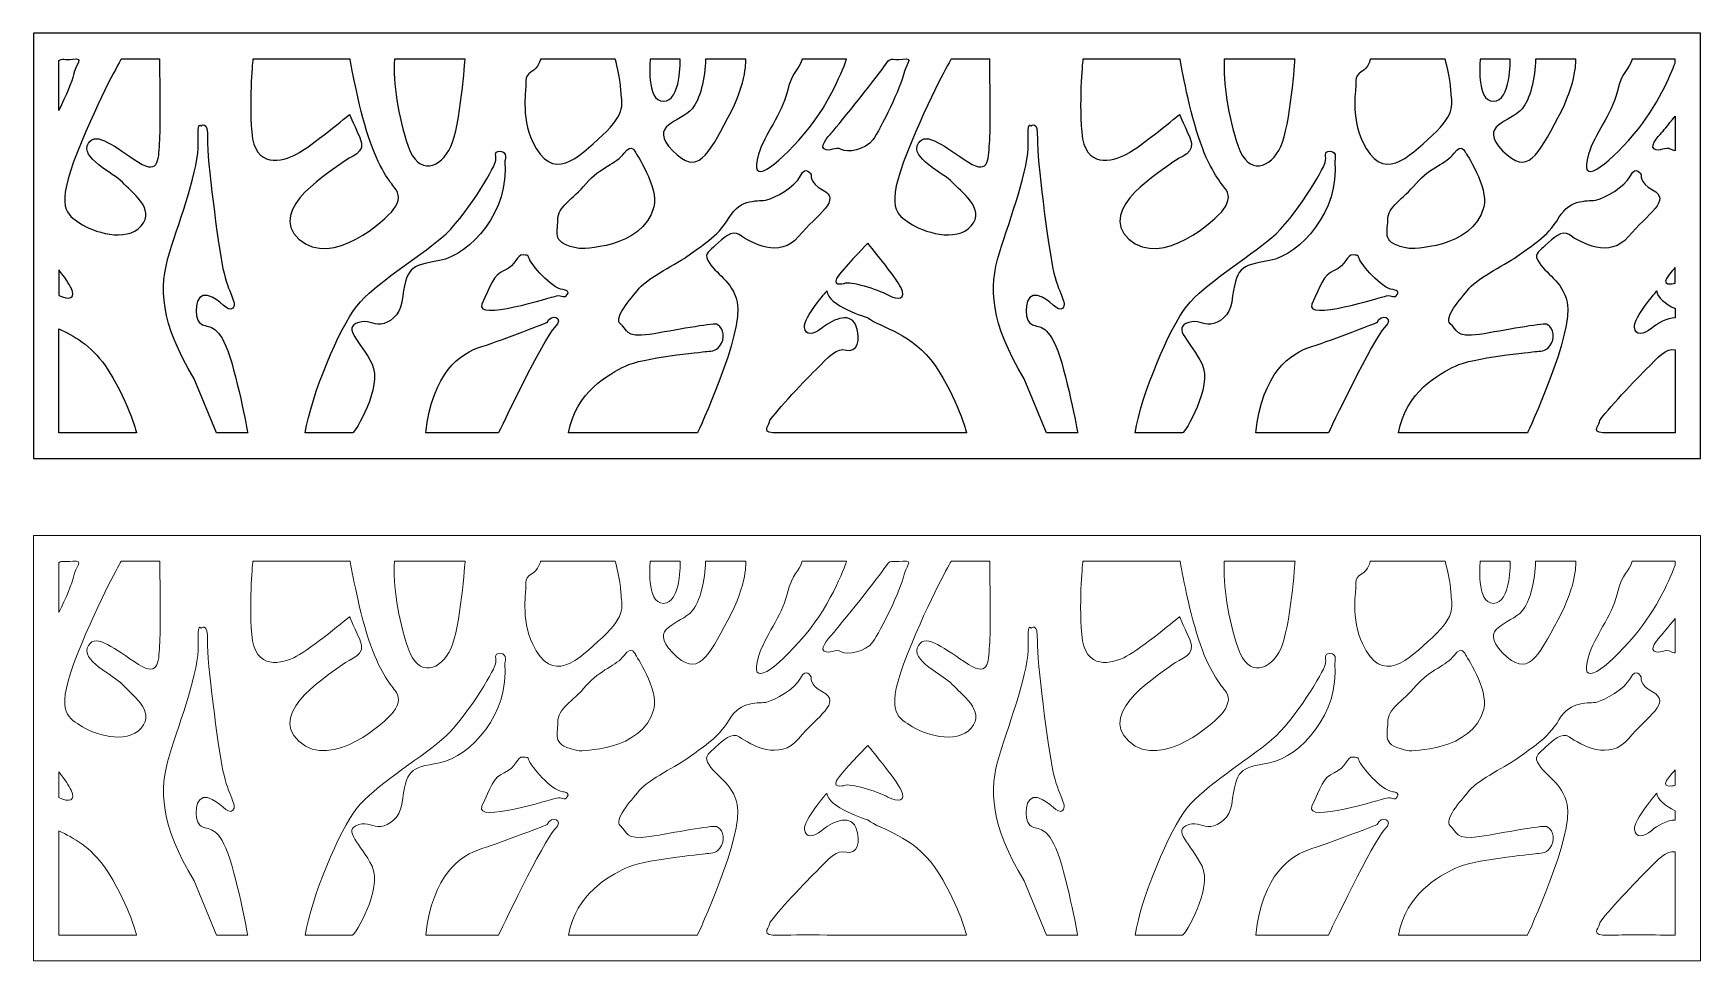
# Model space of a CAD drawing. Header units: centimetres. Extents: x -9 to 9.8, y 3.1 to 13.5.
import ezdxf

# ---------------------------------------------------------------- set-up
doc = ezdxf.new("R2010")
doc.units = ezdxf.units.CM
doc.header["$MEASUREMENT"] = 0
doc.layers.add('layer 1', color=7, linetype='Continuous')

msp = doc.modelspace()

# ---------------------------------------------------------------- linework, layer by layer
at = {"layer": 'layer 1', "color": 177}
for points, knots in [([(-8.95421, 13.54691), (-8.95421, 13.54691), (9.81651, 13.54691), (9.81651, 13.54691), (9.81651, 13.54691), (9.81651, 13.54691), (9.81651, 8.75846), (9.81651, 8.75846), (9.81651, 8.75846), (9.81651, 8.75846), (-8.95421, 8.75846), (-8.95421, 8.75846), (-8.95421, 8.75846), (-8.95421, 8.75846), (-8.95421, 13.54691), (-8.95421, 13.54691)], [0, 0, 0, 0, 0.2, 0.2, 0.2, 0.2, 0.4, 0.4, 0.4, 0.4, 0.6, 0.6, 0.6, 0.6, 1, 1, 1, 1]), ([(-7.96515, 13.25672), (-7.96515, 13.25672), (-7.53137, 13.25672), (-7.53137, 13.25672), (-7.53137, 13.25672), (-7.53137, 13.25672), (-7.51842, 12.52946), (-7.53137, 12.34181), (-7.53137, 12.34181), (-7.54432, 12.15416), (-7.52586, 11.94062), (-7.77092, 12.09593), (-7.77092, 12.09593), (-8.03636, 12.26416), (-8.24354, 12.45181), (-8.33418, 12.30946), (-8.33418, 12.30946), (-8.44058, 12.14235), (-8.04284, 11.97299), (-7.9522, 11.86946), (-7.9522, 11.86946), (-7.86156, 11.76593), (-7.57022, 11.57181), (-7.73855, 11.37769), (-7.73855, 11.37769), (-7.90688, 11.18357), (-8.28886, 11.31299), (-8.4313, 11.41005), (-8.4313, 11.41005), (-8.57373, 11.5071), (-8.71616, 11.56534), (-8.45719, 12.2124), (-8.45719, 12.2124), (-8.19822, 12.85946), (-7.96515, 13.25672), (-7.96515, 13.25672)], [0, 0, 0, 0, 0.1, 0.1, 0.1, 0.1, 0.2, 0.2, 0.2, 0.2, 0.3, 0.3, 0.3, 0.3, 0.4, 0.4, 0.4, 0.4, 0.5, 0.5, 0.5, 0.5, 0.6, 0.6, 0.6, 0.6, 0.7, 0.7, 0.7, 0.7, 0.8, 0.8, 0.8, 0.8, 1, 1, 1, 1]), ([(-8.6669, 12.67811), (-8.58735, 12.8431), (-8.51298, 13.0167), (-8.50251, 13.07946), (-8.50251, 13.07946), (-8.48309, 13.19593), (-8.37303, 13.27613), (-8.50899, 13.25672), (-8.50899, 13.25672), (-8.60578, 13.24289), (-8.63038, 13.2704), (-8.6669, 13.2407), (-8.6669, 13.2407), (-8.6669, 13.2407), (-8.6669, 12.67811), (-8.6669, 12.67811)], [0, 0, 0, 0, 0.2, 0.2, 0.2, 0.2, 0.4, 0.4, 0.4, 0.4, 0.6, 0.6, 0.6, 0.6, 1, 1, 1, 1]), ([(-6.48253, 13.25672), (-6.48253, 13.25672), (-5.38839, 13.25672), (-5.38839, 13.25672), (-5.38839, 13.25672), (-5.38839, 13.25672), (-5.29775, 12.73652), (-5.18121, 12.38063), (-5.18121, 12.38063), (-5.06467, 12.02475), (-4.93519, 11.86946), (-4.88339, 11.80475), (-4.88339, 11.80475), (-4.8316, 11.74004), (-4.82512, 11.6624), (-4.90282, 11.55887), (-4.90282, 11.55887), (-4.98051, 11.45534), (-5.58909, 10.89239), (-5.9646, 11.22887), (-5.9646, 11.22887), (-6.34011, 11.56534), (-5.56966, 12.01181), (-5.47903, 12.08946), (-5.47903, 12.08946), (-5.38839, 12.1671), (-5.19416, 12.18652), (-5.27832, 12.37417), (-5.27832, 12.37417), (-5.36249, 12.56181), (-5.39486, 12.63299), (-5.39486, 12.63299), (-5.39486, 12.63299), (-5.39486, 12.63299), (-5.82864, 12.27064), (-5.99049, 12.18652), (-5.99049, 12.18652), (-6.15235, 12.1024), (-6.46311, 12.01828), (-6.49549, 12.4324), (-6.49549, 12.4324), (-6.52786, 12.84652), (-6.48253, 13.25672), (-6.48253, 13.25672)], [0, 0, 0, 0, 0.08333333, 0.08333333, 0.08333333, 0.08333333, 0.16666667, 0.16666667, 0.16666667, 0.16666667, 0.25, 0.25, 0.25, 0.25, 0.33333333, 0.33333333, 0.33333333, 0.33333333, 0.41666667, 0.41666667, 0.41666667, 0.41666667, 0.5, 0.5, 0.5, 0.5, 0.58333333, 0.58333333, 0.58333333, 0.58333333, 0.66666667, 0.66666667, 0.66666667, 0.66666667, 0.75, 0.75, 0.75, 0.75, 0.83333333, 0.83333333, 0.83333333, 0.83333333, 1, 1, 1, 1]), ([(-4.88987, 13.25672), (-4.88987, 13.25672), (-4.09353, 13.25672), (-4.09353, 13.25672), (-4.09353, 13.25672), (-4.09353, 13.25672), (-4.14533, 12.51005), (-4.25539, 12.27064), (-4.25539, 12.27064), (-4.36545, 12.03122), (-4.61795, 11.93416), (-4.73448, 12.2771), (-4.73448, 12.2771), (-4.85102, 12.62005), (-4.90282, 12.98495), (-4.88987, 13.25672)], [0, 0, 0, 0, 0.2, 0.2, 0.2, 0.2, 0.4, 0.4, 0.4, 0.4, 0.6, 0.6, 0.6, 0.6, 1, 1, 1, 1]), ([(-3.2454, 13.25672), (-3.2454, 13.25672), (-2.40375, 13.25672), (-2.40375, 13.25672), (-2.40375, 13.25672), (-2.40375, 13.25672), (-2.34548, 13.04711), (-2.33901, 12.90475), (-2.33901, 12.90475), (-2.33253, 12.7624), (-2.26779, 12.65887), (-2.54619, 12.40005), (-2.54619, 12.40005), (-2.82458, 12.14122), (-3.10907, 11.85251), (-3.33604, 12.32887), (-3.33604, 12.32887), (-3.46553, 12.60064), (-3.40726, 12.95652), (-3.40726, 12.95652), (-3.40726, 12.95652), (-3.40726, 12.95652), (-3.43316, 13.06652), (-3.34899, 13.11181), (-3.34899, 13.11181), (-3.26482, 13.15711), (-3.2454, 13.25672), (-3.2454, 13.25672)], [0, 0, 0, 0, 0.125, 0.125, 0.125, 0.125, 0.25, 0.25, 0.25, 0.25, 0.375, 0.375, 0.375, 0.375, 0.5, 0.5, 0.5, 0.5, 0.625, 0.625, 0.625, 0.625, 0.75, 0.75, 0.75, 0.75, 1, 1, 1, 1]), ([(-2.00882, 13.25672), (-2.00882, 13.25672), (-1.67216, 13.25672), (-1.67216, 13.25672), (-1.67216, 13.25672), (-1.67216, 13.25672), (-1.65921, 12.78181), (-1.85991, 12.78181), (-1.85991, 12.78181), (-2.06062, 12.78181), (-2.00882, 13.25672), (-2.00882, 13.25672)], [0, 0, 0, 0, 0.25, 0.25, 0.25, 0.25, 0.5, 0.5, 0.5, 0.5, 1, 1, 1, 1]), ([(-1.38729, 13.25672), (-1.38729, 13.25672), (-0.93409, 13.25672), (-0.93409, 13.25672), (-0.93409, 13.25672), (-0.93409, 13.25672), (-0.90819, 13.01476), (-1.13479, 12.59417), (-1.13479, 12.59417), (-1.36139, 12.17358), (-1.47146, 11.93416), (-1.75632, 12.22534), (-1.75632, 12.22534), (-2.04119, 12.51652), (-1.67216, 12.5424), (-1.5362, 12.6977), (-1.5362, 12.6977), (-1.4521, 12.79376), (-1.38729, 13.04319), (-1.38729, 13.25672)], [0, 0, 0, 0, 0.16666667, 0.16666667, 0.16666667, 0.16666667, 0.33333333, 0.33333333, 0.33333333, 0.33333333, 0.5, 0.5, 0.5, 0.5, 0.66666667, 0.66666667, 0.66666667, 0.66666667, 1, 1, 1, 1]), ([(-0.29946, 13.25672), (-0.29946, 13.25672), (0.20129, 13.25672), (0.20129, 13.25672), (0.20129, 13.25672), (0.20129, 13.25672), (0.04904, 12.79327), (-0.27578, 12.41439), (-0.27578, 12.41439), (-0.6006, 12.03551), (-0.90453, 11.80837), (-0.79008, 12.18436), (-0.79008, 12.18436), (-0.71902, 12.41777), (-0.53293, 12.62751), (-0.46864, 12.88461), (-0.46864, 12.88461), (-0.40435, 13.1417), (-0.33669, 13.12817), (-0.29946, 13.25672)], [0, 0, 0, 0, 0.16666667, 0.16666667, 0.16666667, 0.16666667, 0.33333333, 0.33333333, 0.33333333, 0.33333333, 0.5, 0.5, 0.5, 0.5, 0.66666667, 0.66666667, 0.66666667, 0.66666667, 1, 1, 1, 1]), ([(0.03839, 12.4324), (0.03839, 12.4324), (-0.11052, 12.28358), (-0.05225, 12.24475), (-0.05225, 12.24475), (0.00602, 12.20593), (0.07724, 12.2771), (0.14198, 12.23828), (0.14198, 12.23828), (0.20672, 12.19946), (0.4139, 12.23181), (0.49806, 12.34828), (0.49806, 12.34828), (0.58223, 12.46475), (0.82178, 12.96299), (0.8412, 13.07946), (0.8412, 13.07946), (0.86062, 13.19593), (0.97068, 13.27613), (0.83473, 13.25672), (0.83473, 13.25672), (0.69877, 13.2373), (0.70524, 13.29946), (0.62108, 13.17005), (0.62108, 13.17005), (0.53691, 13.04063), (0.03839, 12.4324), (0.03839, 12.4324)], [0, 0, 0, 0, 0.125, 0.125, 0.125, 0.125, 0.25, 0.25, 0.25, 0.25, 0.375, 0.375, 0.375, 0.375, 0.5, 0.5, 0.5, 0.5, 0.625, 0.625, 0.625, 0.625, 0.75, 0.75, 0.75, 0.75, 1, 1, 1, 1]), ([(1.37856, 13.25672), (1.37856, 13.25672), (1.81234, 13.25672), (1.81234, 13.25672), (1.81234, 13.25672), (1.81234, 13.25672), (1.82529, 12.52946), (1.81234, 12.34181), (1.81234, 12.34181), (1.79939, 12.15416), (1.81785, 11.94062), (1.5728, 12.09593), (1.5728, 12.09593), (1.30735, 12.26416), (1.10017, 12.45181), (1.00953, 12.30946), (1.00953, 12.30946), (0.90313, 12.14235), (1.30087, 11.97299), (1.39151, 11.86946), (1.39151, 11.86946), (1.48215, 11.76593), (1.7735, 11.57181), (1.60517, 11.37769), (1.60517, 11.37769), (1.43683, 11.18357), (1.05485, 11.31299), (0.91242, 11.41005), (0.91242, 11.41005), (0.76998, 11.5071), (0.62755, 11.56534), (0.88652, 12.2124), (0.88652, 12.2124), (1.14549, 12.85946), (1.37856, 13.25672), (1.37856, 13.25672)], [0, 0, 0, 0, 0.1, 0.1, 0.1, 0.1, 0.2, 0.2, 0.2, 0.2, 0.3, 0.3, 0.3, 0.3, 0.4, 0.4, 0.4, 0.4, 0.5, 0.5, 0.5, 0.5, 0.6, 0.6, 0.6, 0.6, 0.7, 0.7, 0.7, 0.7, 0.8, 0.8, 0.8, 0.8, 1, 1, 1, 1]), ([(2.86118, 13.25672), (2.86118, 13.25672), (3.95532, 13.25672), (3.95532, 13.25672), (3.95532, 13.25672), (3.95532, 13.25672), (4.04596, 12.73652), (4.1625, 12.38063), (4.1625, 12.38063), (4.27904, 12.02475), (4.40853, 11.86946), (4.46032, 11.80475), (4.46032, 11.80475), (4.51211, 11.74004), (4.51859, 11.6624), (4.44089, 11.55887), (4.44089, 11.55887), (4.3632, 11.45534), (3.75462, 10.89239), (3.37912, 11.22887), (3.37912, 11.22887), (3.00361, 11.56534), (3.77405, 12.01181), (3.86469, 12.08946), (3.86469, 12.08946), (3.95532, 12.1671), (4.14956, 12.18652), (4.06539, 12.37417), (4.06539, 12.37417), (3.98122, 12.56181), (3.94885, 12.63299), (3.94885, 12.63299), (3.94885, 12.63299), (3.94885, 12.63299), (3.51507, 12.27064), (3.35322, 12.18652), (3.35322, 12.18652), (3.19136, 12.1024), (2.8806, 12.01828), (2.84823, 12.4324), (2.84823, 12.4324), (2.81586, 12.84652), (2.86118, 13.25672), (2.86118, 13.25672)], [0, 0, 0, 0, 0.08333333, 0.08333333, 0.08333333, 0.08333333, 0.16666667, 0.16666667, 0.16666667, 0.16666667, 0.25, 0.25, 0.25, 0.25, 0.33333333, 0.33333333, 0.33333333, 0.33333333, 0.41666667, 0.41666667, 0.41666667, 0.41666667, 0.5, 0.5, 0.5, 0.5, 0.58333333, 0.58333333, 0.58333333, 0.58333333, 0.66666667, 0.66666667, 0.66666667, 0.66666667, 0.75, 0.75, 0.75, 0.75, 0.83333333, 0.83333333, 0.83333333, 0.83333333, 1, 1, 1, 1]), ([(4.45384, 13.25672), (4.45384, 13.25672), (5.25018, 13.25672), (5.25018, 13.25672), (5.25018, 13.25672), (5.25018, 13.25672), (5.19839, 12.51005), (5.08832, 12.27064), (5.08832, 12.27064), (4.97826, 12.03122), (4.72577, 11.93416), (4.60923, 12.2771), (4.60923, 12.2771), (4.49269, 12.62005), (4.44089, 12.98495), (4.45384, 13.25672)], [0, 0, 0, 0, 0.2, 0.2, 0.2, 0.2, 0.4, 0.4, 0.4, 0.4, 0.6, 0.6, 0.6, 0.6, 1, 1, 1, 1]), ([(6.09831, 13.25672), (6.09831, 13.25672), (6.93996, 13.25672), (6.93996, 13.25672), (6.93996, 13.25672), (6.93996, 13.25672), (6.99823, 13.04711), (7.0047, 12.90475), (7.0047, 12.90475), (7.01118, 12.7624), (7.07592, 12.65887), (6.79753, 12.40005), (6.79753, 12.40005), (6.51913, 12.14122), (6.23464, 11.85251), (6.00767, 12.32887), (6.00767, 12.32887), (5.87818, 12.60064), (5.93646, 12.95652), (5.93646, 12.95652), (5.93646, 12.95652), (5.93646, 12.95652), (5.91056, 13.06652), (5.99472, 13.11181), (5.99472, 13.11181), (6.07889, 13.15711), (6.09831, 13.25672), (6.09831, 13.25672)], [0, 0, 0, 0, 0.125, 0.125, 0.125, 0.125, 0.25, 0.25, 0.25, 0.25, 0.375, 0.375, 0.375, 0.375, 0.5, 0.5, 0.5, 0.5, 0.625, 0.625, 0.625, 0.625, 0.75, 0.75, 0.75, 0.75, 1, 1, 1, 1]), ([(7.33489, 13.25672), (7.33489, 13.25672), (7.67155, 13.25672), (7.67155, 13.25672), (7.67155, 13.25672), (7.67155, 13.25672), (7.6845, 12.78181), (7.4838, 12.78181), (7.4838, 12.78181), (7.2831, 12.78181), (7.33489, 13.25672), (7.33489, 13.25672)], [0, 0, 0, 0, 0.25, 0.25, 0.25, 0.25, 0.5, 0.5, 0.5, 0.5, 1, 1, 1, 1]), ([(7.95642, 13.25672), (7.95642, 13.25672), (8.40962, 13.25672), (8.40962, 13.25672), (8.40962, 13.25672), (8.40962, 13.25672), (8.43552, 13.01476), (8.20892, 12.59417), (8.20892, 12.59417), (7.98232, 12.17358), (7.87225, 11.93416), (7.58739, 12.22534), (7.58739, 12.22534), (7.30252, 12.51652), (7.67155, 12.5424), (7.80751, 12.6977), (7.80751, 12.6977), (7.89162, 12.79376), (7.95642, 13.04319), (7.95642, 13.25672)], [0, 0, 0, 0, 0.16666667, 0.16666667, 0.16666667, 0.16666667, 0.33333333, 0.33333333, 0.33333333, 0.33333333, 0.5, 0.5, 0.5, 0.5, 0.66666667, 0.66666667, 0.66666667, 0.66666667, 1, 1, 1, 1]), ([(9.04425, 13.25672), (9.04425, 13.25672), (9.52924, 13.25672), (9.52924, 13.25672), (9.52924, 13.25672), (9.52924, 13.25672), (9.52924, 13.2126), (9.52924, 13.2126), (9.52924, 13.2126), (9.48278, 13.08818), (9.33269, 12.72321), (9.06793, 12.41439), (9.06793, 12.41439), (8.74311, 12.03551), (8.43918, 11.80837), (8.55364, 12.18436), (8.55364, 12.18436), (8.62469, 12.41777), (8.81078, 12.62751), (8.87507, 12.88461), (8.87507, 12.88461), (8.93936, 13.1417), (9.00702, 13.12817), (9.04425, 13.25672)], [0, 0, 0, 0, 0.14285714, 0.14285714, 0.14285714, 0.14285714, 0.28571429, 0.28571429, 0.28571429, 0.28571429, 0.42857143, 0.42857143, 0.42857143, 0.42857143, 0.57142857, 0.57142857, 0.57142857, 0.57142857, 0.71428571, 0.71428571, 0.71428571, 0.71428571, 1, 1, 1, 1]), ([(-6.89041, 9.04614), (-6.89041, 9.04614), (-6.5408, 9.04614), (-6.5408, 9.04614), (-6.5408, 9.04614), (-6.5408, 9.04614), (-6.67029, 9.75357), (-6.78683, 10.02534), (-6.78683, 10.02534), (-6.90336, 10.2971), (-7.00695, 10.21945), (-7.07817, 10.28416), (-7.07817, 10.28416), (-7.14939, 10.34887), (-7.14292, 10.63357), (-6.994, 10.59475), (-6.994, 10.59475), (-6.8451, 10.55592), (-6.76741, 10.39416), (-6.70914, 10.4524), (-6.70914, 10.4524), (-6.65087, 10.51063), (-6.76093, 10.60769), (-6.8192, 10.89887), (-6.8192, 10.89887), (-6.87747, 11.19004), (-7.00048, 12.12828), (-6.994, 12.35475), (-6.994, 12.35475), (-6.98753, 12.58123), (-7.06522, 12.50358), (-7.06522, 12.50358), (-7.06522, 12.50358), (-7.06522, 12.50358), (-7.11055, 12.58123), (-7.0976, 12.30946), (-7.0976, 12.30946), (-7.08465, 12.0377), (-7.2983, 11.46828), (-7.42131, 11.07357), (-7.42131, 11.07357), (-7.54432, 10.67887), (-7.5249, 10.29063), (-7.14292, 9.65651), (-7.14292, 9.65651), (-7.14292, 9.65651), (-6.89041, 9.04614), (-6.89041, 9.04614)], [0, 0, 0, 0, 0.07692308, 0.07692308, 0.07692308, 0.07692308, 0.15384615, 0.15384615, 0.15384615, 0.15384615, 0.23076923, 0.23076923, 0.23076923, 0.23076923, 0.30769231, 0.30769231, 0.30769231, 0.30769231, 0.38461538, 0.38461538, 0.38461538, 0.38461538, 0.46153846, 0.46153846, 0.46153846, 0.46153846, 0.53846154, 0.53846154, 0.53846154, 0.53846154, 0.61538462, 0.61538462, 0.61538462, 0.61538462, 0.69230769, 0.69230769, 0.69230769, 0.69230769, 0.76923077, 0.76923077, 0.76923077, 0.76923077, 0.84615385, 0.84615385, 0.84615385, 0.84615385, 1, 1, 1, 1]), ([(2.4533, 9.04614), (2.4533, 9.04614), (2.80291, 9.04614), (2.80291, 9.04614), (2.80291, 9.04614), (2.80291, 9.04614), (2.67342, 9.75357), (2.55689, 10.02534), (2.55689, 10.02534), (2.44035, 10.2971), (2.33676, 10.21945), (2.26554, 10.28416), (2.26554, 10.28416), (2.19432, 10.34887), (2.2008, 10.63357), (2.34971, 10.59475), (2.34971, 10.59475), (2.49862, 10.55592), (2.57631, 10.39416), (2.63457, 10.4524), (2.63457, 10.4524), (2.69284, 10.51063), (2.58278, 10.60769), (2.52451, 10.89887), (2.52451, 10.89887), (2.46624, 11.19004), (2.34323, 12.12828), (2.34971, 12.35475), (2.34971, 12.35475), (2.35618, 12.58123), (2.27849, 12.50358), (2.27849, 12.50358), (2.27849, 12.50358), (2.27849, 12.50358), (2.23317, 12.58123), (2.24612, 12.30946), (2.24612, 12.30946), (2.25906, 12.0377), (2.04542, 11.46828), (1.9224, 11.07357), (1.9224, 11.07357), (1.79939, 10.67887), (1.81881, 10.29063), (2.2008, 9.65651), (2.2008, 9.65651), (2.2008, 9.65651), (2.4533, 9.04614), (2.4533, 9.04614)], [0, 0, 0, 0, 0.07692308, 0.07692308, 0.07692308, 0.07692308, 0.15384615, 0.15384615, 0.15384615, 0.15384615, 0.23076923, 0.23076923, 0.23076923, 0.23076923, 0.30769231, 0.30769231, 0.30769231, 0.30769231, 0.38461538, 0.38461538, 0.38461538, 0.38461538, 0.46153846, 0.46153846, 0.46153846, 0.46153846, 0.53846154, 0.53846154, 0.53846154, 0.53846154, 0.61538462, 0.61538462, 0.61538462, 0.61538462, 0.69230769, 0.69230769, 0.69230769, 0.69230769, 0.76923077, 0.76923077, 0.76923077, 0.76923077, 0.84615385, 0.84615385, 0.84615385, 0.84615385, 1, 1, 1, 1]), ([(9.3821, 12.4324), (9.3821, 12.4324), (9.23319, 12.28358), (9.29146, 12.24475), (9.29146, 12.24475), (9.34973, 12.20593), (9.42095, 12.2771), (9.48569, 12.23828), (9.48569, 12.23828), (9.49659, 12.23174), (9.51153, 12.22723), (9.52924, 12.22479), (9.52924, 12.22479), (9.52924, 12.22479), (9.52924, 12.61311), (9.52924, 12.61311), (9.52924, 12.61311), (9.44469, 12.50877), (9.3821, 12.4324), (9.3821, 12.4324)], [0, 0, 0, 0, 0.16666667, 0.16666667, 0.16666667, 0.16666667, 0.33333333, 0.33333333, 0.33333333, 0.33333333, 0.5, 0.5, 0.5, 0.5, 0.66666667, 0.66666667, 0.66666667, 0.66666667, 1, 1, 1, 1]), ([(-5.89502, 9.04614), (-5.89502, 9.04614), (-5.38998, 9.04614), (-5.36153, 9.04614), (-5.36153, 9.04614), (-5.33308, 9.04614), (-5.02009, 9.56541), (-5.14102, 9.82149), (-5.14102, 9.82149), (-5.26195, 10.07757), (-5.48957, 10.22695), (-5.2904, 10.29096), (-5.2904, 10.29096), (-5.19117, 10.32286), (-5.1318, 10.26086), (-5.04163, 10.27128), (-5.04163, 10.27128), (-4.95081, 10.28176), (-4.82946, 10.36509), (-4.8067, 10.51859), (-4.8067, 10.51859), (-4.74782, 10.91568), (-4.72845, 10.92404), (-4.3799, 10.98806), (-4.3799, 10.98806), (-4.03135, 11.05208), (-3.59033, 11.55), (-3.64724, 12.10484), (-3.64724, 12.10484), (-3.64724, 12.10484), (-3.61167, 12.21865), (-3.69703, 12.21865), (-3.69703, 12.21865), (-3.78239, 12.21865), (-3.7326, 12.16175), (-3.75394, 12.09061), (-3.75394, 12.09061), (-3.77527, 12.01948), (-4.08826, 11.47176), (-4.35856, 11.24414), (-4.35856, 11.24414), (-4.62887, 11.01651), (-5.11257, 10.72487), (-5.31174, 10.47591), (-5.31174, 10.47591), (-5.51091, 10.22695), (-5.82389, 9.47294), (-5.89502, 9.04614)], [0, 0, 0, 0, 0.07692308, 0.07692308, 0.07692308, 0.07692308, 0.15384615, 0.15384615, 0.15384615, 0.15384615, 0.23076923, 0.23076923, 0.23076923, 0.23076923, 0.30769231, 0.30769231, 0.30769231, 0.30769231, 0.38461538, 0.38461538, 0.38461538, 0.38461538, 0.46153846, 0.46153846, 0.46153846, 0.46153846, 0.53846154, 0.53846154, 0.53846154, 0.53846154, 0.61538462, 0.61538462, 0.61538462, 0.61538462, 0.69230769, 0.69230769, 0.69230769, 0.69230769, 0.76923077, 0.76923077, 0.76923077, 0.76923077, 0.84615385, 0.84615385, 0.84615385, 0.84615385, 1, 1, 1, 1]), ([(-2.80788, 11.12321), (-2.80788, 11.12321), (-2.09295, 11.1105), (-1.96852, 11.59269), (-1.96852, 11.59269), (-1.91161, 11.81319), (-2.1748, 12.20442), (-2.1748, 12.20442), (-2.1748, 12.20442), (-2.1748, 12.20442), (-2.21748, 12.31823), (-2.30284, 12.19731), (-2.30284, 12.19731), (-2.3882, 12.07638), (-2.57314, 12.04082), (-2.72963, 11.85587), (-2.72963, 11.85587), (-2.88612, 11.67093), (-3.04973, 11.5998), (-3.04973, 11.44331), (-3.04973, 11.44331), (-3.04973, 11.28681), (-3.12797, 11.18012), (-2.80788, 11.12321)], [0, 0, 0, 0, 0.14285714, 0.14285714, 0.14285714, 0.14285714, 0.28571429, 0.28571429, 0.28571429, 0.28571429, 0.42857143, 0.42857143, 0.42857143, 0.42857143, 0.57142857, 0.57142857, 0.57142857, 0.57142857, 0.71428571, 0.71428571, 0.71428571, 0.71428571, 1, 1, 1, 1]), ([(3.44869, 9.04614), (3.44869, 9.04614), (3.95373, 9.04614), (3.98218, 9.04614), (3.98218, 9.04614), (4.01063, 9.04614), (4.32362, 9.56541), (4.20269, 9.82149), (4.20269, 9.82149), (4.08176, 10.07757), (3.85414, 10.22695), (4.05332, 10.29096), (4.05332, 10.29096), (4.15255, 10.32286), (4.21191, 10.26086), (4.30209, 10.27128), (4.30209, 10.27128), (4.3929, 10.28176), (4.51426, 10.36509), (4.53701, 10.51859), (4.53701, 10.51859), (4.59589, 10.91568), (4.61526, 10.92404), (4.96381, 10.98806), (4.96381, 10.98806), (5.31236, 11.05208), (5.75338, 11.55), (5.69647, 12.10484), (5.69647, 12.10484), (5.69647, 12.10484), (5.73204, 12.21865), (5.64668, 12.21865), (5.64668, 12.21865), (5.56132, 12.21865), (5.61111, 12.16175), (5.58977, 12.09061), (5.58977, 12.09061), (5.56844, 12.01948), (5.25545, 11.47176), (4.98515, 11.24414), (4.98515, 11.24414), (4.71484, 11.01651), (4.23115, 10.72487), (4.03197, 10.47591), (4.03197, 10.47591), (3.8328, 10.22695), (3.51982, 9.47294), (3.44869, 9.04614)], [0, 0, 0, 0, 0.07692308, 0.07692308, 0.07692308, 0.07692308, 0.15384615, 0.15384615, 0.15384615, 0.15384615, 0.23076923, 0.23076923, 0.23076923, 0.23076923, 0.30769231, 0.30769231, 0.30769231, 0.30769231, 0.38461538, 0.38461538, 0.38461538, 0.38461538, 0.46153846, 0.46153846, 0.46153846, 0.46153846, 0.53846154, 0.53846154, 0.53846154, 0.53846154, 0.61538462, 0.61538462, 0.61538462, 0.61538462, 0.69230769, 0.69230769, 0.69230769, 0.69230769, 0.76923077, 0.76923077, 0.76923077, 0.76923077, 0.84615385, 0.84615385, 0.84615385, 0.84615385, 1, 1, 1, 1]), ([(6.53583, 11.12321), (6.53583, 11.12321), (7.25076, 11.1105), (7.37519, 11.59269), (7.37519, 11.59269), (7.4321, 11.81319), (7.16891, 12.20442), (7.16891, 12.20442), (7.16891, 12.20442), (7.16891, 12.20442), (7.12623, 12.31823), (7.04087, 12.19731), (7.04087, 12.19731), (6.95551, 12.07638), (6.77057, 12.04082), (6.61408, 11.85587), (6.61408, 11.85587), (6.45759, 11.67093), (6.29398, 11.5998), (6.29398, 11.44331), (6.29398, 11.44331), (6.29398, 11.28681), (6.21574, 11.18012), (6.53583, 11.12321)], [0, 0, 0, 0, 0.14285714, 0.14285714, 0.14285714, 0.14285714, 0.28571429, 0.28571429, 0.28571429, 0.28571429, 0.42857143, 0.42857143, 0.42857143, 0.42857143, 0.57142857, 0.57142857, 0.57142857, 0.57142857, 0.71428571, 0.71428571, 0.71428571, 0.71428571, 1, 1, 1, 1]), ([(-2.9288, 9.04614), (-2.9288, 9.04614), (-1.4777, 9.04614), (-1.4777, 9.04614), (-1.4777, 9.04614), (-1.4777, 9.04614), (-0.95088, 10.1743), (-1.02957, 10.51859), (-1.02957, 10.51859), (-1.08648, 10.76755), (-1.27142, 10.82445), (-1.36389, 10.99517), (-1.36389, 10.99517), (-1.40267, 11.06676), (-1.33459, 11.10191), (-1.27379, 11.16136), (-1.27379, 11.16136), (-1.18959, 11.24368), (-1.08671, 11.3334), (-1.00823, 11.2797), (-1.00823, 11.2797), (-0.87308, 11.18723), (-0.55298, 11.00229), (-0.33959, 11.25836), (-0.33959, 11.25836), (-0.12619, 11.51444), (0.15448, 11.66754), (-0.06928, 11.78474), (-0.06928, 11.78474), (-0.21866, 11.86298), (-0.19732, 11.95546), (-0.19732, 11.95546), (-0.19732, 11.95546), (-0.19732, 11.95546), (-0.25423, 12.06927), (-0.31824, 11.94123), (-0.31824, 11.94123), (-0.38226, 11.81319), (-0.60989, 11.69227), (-0.69525, 11.67093), (-0.69525, 11.67093), (-0.78061, 11.64959), (-0.98689, 11.69938), (-1.12204, 11.47176), (-1.12204, 11.47176), (-1.25719, 11.24414), (-1.44214, 11.15166), (-1.57018, 11.05208), (-1.57018, 11.05208), (-1.69822, 10.95249), (-2.02542, 10.80312), (-2.13212, 10.67508), (-2.13212, 10.67508), (-2.23882, 10.54704), (-2.42376, 10.34076), (-2.34552, 10.27674), (-2.34552, 10.27674), (-2.26728, 10.21272), (-2.29572, 10.11313), (-2.01831, 10.15581), (-2.01831, 10.15581), (-1.74089, 10.19849), (-1.32121, 10.28385), (-1.2643, 10.26962), (-1.2643, 10.26962), (-1.2074, 10.2554), (-1.15761, 10.1487), (-1.2074, 10.05622), (-1.2074, 10.05622), (-1.25719, 9.96375), (-1.30699, 9.97087), (-1.37101, 9.96375), (-1.37101, 9.96375), (-1.43502, 9.95664), (-2.10367, 9.89262), (-2.28861, 9.80015), (-2.28861, 9.80015), (-2.47356, 9.70768), (-2.84345, 9.51562), (-2.9288, 9.04614)], [0, 0, 0, 0, 0.04761905, 0.04761905, 0.04761905, 0.04761905, 0.0952381, 0.0952381, 0.0952381, 0.0952381, 0.14285714, 0.14285714, 0.14285714, 0.14285714, 0.19047619, 0.19047619, 0.19047619, 0.19047619, 0.23809524, 0.23809524, 0.23809524, 0.23809524, 0.28571429, 0.28571429, 0.28571429, 0.28571429, 0.33333333, 0.33333333, 0.33333333, 0.33333333, 0.38095238, 0.38095238, 0.38095238, 0.38095238, 0.42857143, 0.42857143, 0.42857143, 0.42857143, 0.47619048, 0.47619048, 0.47619048, 0.47619048, 0.52380952, 0.52380952, 0.52380952, 0.52380952, 0.57142857, 0.57142857, 0.57142857, 0.57142857, 0.61904762, 0.61904762, 0.61904762, 0.61904762, 0.66666667, 0.66666667, 0.66666667, 0.66666667, 0.71428571, 0.71428571, 0.71428571, 0.71428571, 0.76190476, 0.76190476, 0.76190476, 0.76190476, 0.80952381, 0.80952381, 0.80952381, 0.80952381, 0.85714286, 0.85714286, 0.85714286, 0.85714286, 0.9047619, 0.9047619, 0.9047619, 0.9047619, 1, 1, 1, 1]), ([(6.41491, 9.04614), (6.41491, 9.04614), (7.86601, 9.04614), (7.86601, 9.04614), (7.86601, 9.04614), (7.86601, 9.04614), (8.39284, 10.1743), (8.31414, 10.51859), (8.31414, 10.51859), (8.25724, 10.76755), (8.07229, 10.82445), (7.97982, 10.99517), (7.97982, 10.99517), (7.94104, 11.06676), (8.00912, 11.10191), (8.06993, 11.16136), (8.06993, 11.16136), (8.15412, 11.24368), (8.257, 11.3334), (8.33548, 11.2797), (8.33548, 11.2797), (8.47063, 11.18723), (8.79073, 11.00229), (9.00413, 11.25836), (9.00413, 11.25836), (9.21752, 11.51444), (9.49819, 11.66754), (9.27443, 11.78474), (9.27443, 11.78474), (9.12505, 11.86298), (9.14639, 11.95546), (9.14639, 11.95546), (9.14639, 11.95546), (9.14639, 11.95546), (9.08949, 12.06927), (9.02547, 11.94123), (9.02547, 11.94123), (8.96145, 11.81319), (8.73382, 11.69227), (8.64846, 11.67093), (8.64846, 11.67093), (8.5631, 11.64959), (8.35682, 11.69938), (8.22167, 11.47176), (8.22167, 11.47176), (8.08652, 11.24414), (7.90157, 11.15166), (7.77353, 11.05208), (7.77353, 11.05208), (7.64549, 10.95249), (7.31829, 10.80312), (7.21159, 10.67508), (7.21159, 10.67508), (7.10489, 10.54704), (6.91995, 10.34076), (6.99819, 10.27674), (6.99819, 10.27674), (7.07644, 10.21272), (7.04799, 10.11313), (7.3254, 10.15581), (7.3254, 10.15581), (7.60282, 10.19849), (8.0225, 10.28385), (8.07941, 10.26962), (8.07941, 10.26962), (8.13631, 10.2554), (8.1861, 10.1487), (8.13631, 10.05622), (8.13631, 10.05622), (8.08652, 9.96375), (8.03672, 9.97087), (7.9727, 9.96375), (7.9727, 9.96375), (7.90869, 9.95664), (7.24005, 9.89262), (7.0551, 9.80015), (7.0551, 9.80015), (6.87016, 9.70768), (6.50026, 9.51562), (6.41491, 9.04614)], [0, 0, 0, 0, 0.04761905, 0.04761905, 0.04761905, 0.04761905, 0.0952381, 0.0952381, 0.0952381, 0.0952381, 0.14285714, 0.14285714, 0.14285714, 0.14285714, 0.19047619, 0.19047619, 0.19047619, 0.19047619, 0.23809524, 0.23809524, 0.23809524, 0.23809524, 0.28571429, 0.28571429, 0.28571429, 0.28571429, 0.33333333, 0.33333333, 0.33333333, 0.33333333, 0.38095238, 0.38095238, 0.38095238, 0.38095238, 0.42857143, 0.42857143, 0.42857143, 0.42857143, 0.47619048, 0.47619048, 0.47619048, 0.47619048, 0.52380952, 0.52380952, 0.52380952, 0.52380952, 0.57142857, 0.57142857, 0.57142857, 0.57142857, 0.61904762, 0.61904762, 0.61904762, 0.61904762, 0.66666667, 0.66666667, 0.66666667, 0.66666667, 0.71428571, 0.71428571, 0.71428571, 0.71428571, 0.76190476, 0.76190476, 0.76190476, 0.76190476, 0.80952381, 0.80952381, 0.80952381, 0.80952381, 0.85714286, 0.85714286, 0.85714286, 0.85714286, 0.9047619, 0.9047619, 0.9047619, 0.9047619, 1, 1, 1, 1]), ([(0.43985, 11.18357), (0.43985, 11.18357), (0.75703, 10.80181), (0.8153, 10.67887), (0.8153, 10.67887), (0.87357, 10.55592), (0.7894, 10.53652), (0.66639, 10.60122), (0.66639, 10.60122), (0.54338, 10.66592), (0.23909, 10.76298), (0.17435, 10.73064), (0.17435, 10.73064), (0.17435, 10.73064), (-0.00046, 10.68534), (0.12256, 10.83416), (0.12256, 10.83416), (0.24557, 10.98298), (0.43985, 11.18357), (0.43985, 11.18357)], [0, 0, 0, 0, 0.16666667, 0.16666667, 0.16666667, 0.16666667, 0.33333333, 0.33333333, 0.33333333, 0.33333333, 0.5, 0.5, 0.5, 0.5, 0.66666667, 0.66666667, 0.66666667, 0.66666667, 1, 1, 1, 1]), ([(-2.99282, 10.66085), (-2.99282, 10.66085), (-2.90747, 10.65374), (-2.94303, 10.60395), (-2.94303, 10.60395), (-2.9786, 10.55415), (-2.99993, 10.60395), (-3.06395, 10.58972), (-3.06395, 10.58972), (-3.12797, 10.57549), (-3.99085, 10.30198), (-3.90332, 10.49725), (-3.90332, 10.49725), (-3.81084, 10.70353), (-3.77613, 10.82553), (-3.65435, 10.87425), (-3.65435, 10.87425), (-3.51209, 10.93115), (-3.51209, 11.05919), (-3.44095, 11.05208), (-3.44095, 11.05208), (-3.36983, 11.04496), (-3.39116, 11.05208), (-3.36983, 11.00229), (-3.36983, 11.00229), (-3.34848, 10.95249), (-3.12797, 10.67508), (-2.99282, 10.66085)], [0, 0, 0, 0, 0.125, 0.125, 0.125, 0.125, 0.25, 0.25, 0.25, 0.25, 0.375, 0.375, 0.375, 0.375, 0.5, 0.5, 0.5, 0.5, 0.625, 0.625, 0.625, 0.625, 0.75, 0.75, 0.75, 0.75, 1, 1, 1, 1]), ([(6.35089, 10.66085), (6.35089, 10.66085), (6.43624, 10.65374), (6.40068, 10.60395), (6.40068, 10.60395), (6.36512, 10.55415), (6.34378, 10.60395), (6.27976, 10.58972), (6.27976, 10.58972), (6.21574, 10.57549), (5.35286, 10.30198), (5.4404, 10.49725), (5.4404, 10.49725), (5.53287, 10.70353), (5.56758, 10.82553), (5.68936, 10.87425), (5.68936, 10.87425), (5.83162, 10.93115), (5.83162, 11.05919), (5.90276, 11.05208), (5.90276, 11.05208), (5.97389, 11.04496), (5.95255, 11.05208), (5.97389, 11.00229), (5.97389, 11.00229), (5.99523, 10.95249), (6.21574, 10.67508), (6.35089, 10.66085)], [0, 0, 0, 0, 0.125, 0.125, 0.125, 0.125, 0.25, 0.25, 0.25, 0.25, 0.375, 0.375, 0.375, 0.375, 0.5, 0.5, 0.5, 0.5, 0.625, 0.625, 0.625, 0.625, 0.75, 0.75, 0.75, 0.75, 1, 1, 1, 1]), ([(9.52924, 10.73446), (9.52498, 10.73348), (9.52123, 10.73222), (9.51806, 10.73064), (9.51806, 10.73064), (9.51806, 10.73064), (9.34325, 10.68534), (9.46627, 10.83416), (9.46627, 10.83416), (9.48581, 10.8578), (9.50716, 10.88276), (9.52924, 10.90801), (9.52924, 10.90801), (9.52924, 10.90801), (9.52924, 10.73446), (9.52924, 10.73446)], [0, 0, 0, 0, 0.2, 0.2, 0.2, 0.2, 0.4, 0.4, 0.4, 0.4, 0.6, 0.6, 0.6, 0.6, 1, 1, 1, 1]), ([(-8.6669, 10.88474), (-8.60497, 10.80243), (-8.54959, 10.72355), (-8.52841, 10.67887), (-8.52841, 10.67887), (-8.4718, 10.55943), (-8.54963, 10.53771), (-8.6669, 10.5959), (-8.6669, 10.5959), (-8.6669, 10.5959), (-8.6669, 10.88474), (-8.6669, 10.88474)], [0, 0, 0, 0, 0.25, 0.25, 0.25, 0.25, 0.5, 0.5, 0.5, 0.5, 1, 1, 1, 1]), ([(0.43985, 9.04614), (0.43985, 9.04614), (1.55254, 9.04614), (1.55254, 9.04614), (1.55254, 9.04614), (1.55254, 9.04614), (1.44931, 9.43847), (1.19694, 9.80502), (1.19694, 9.80502), (0.94458, 10.17156), (0.58897, 10.22883), (0.43985, 10.34337), (0.43985, 10.34337), (0.43985, 10.34337), (-0.01988, 10.48475), (-0.01988, 10.64651), (-0.01988, 10.64651), (-0.01988, 10.64651), (-0.28533, 10.3424), (-0.27237, 10.23887), (-0.27237, 10.23887), (-0.25943, 10.13534), (-0.17526, 10.14828), (-0.07815, 10.22593), (-0.07815, 10.22593), (0.01897, 10.30357), (0.23262, 10.42651), (0.30384, 10.25828), (0.30384, 10.25828), (0.37505, 10.09004), (0.31031, 9.94769), (0.20025, 9.98004), (0.20025, 9.98004), (0.09018, 10.01239), (0.00602, 9.90886), (-0.14289, 9.76004), (-0.14289, 9.76004), (-0.2918, 9.61122), (-0.65436, 9.22945), (-0.6673, 9.17122), (-0.6673, 9.17122), (-0.68025, 9.11298), (-0.77089, 9.03968), (-0.56372, 9.04614), (-0.56372, 9.04614), (-0.44652, 9.04981), (0.43985, 9.04614), (0.43985, 9.04614)], [0, 0, 0, 0, 0.07692308, 0.07692308, 0.07692308, 0.07692308, 0.15384615, 0.15384615, 0.15384615, 0.15384615, 0.23076923, 0.23076923, 0.23076923, 0.23076923, 0.30769231, 0.30769231, 0.30769231, 0.30769231, 0.38461538, 0.38461538, 0.38461538, 0.38461538, 0.46153846, 0.46153846, 0.46153846, 0.46153846, 0.53846154, 0.53846154, 0.53846154, 0.53846154, 0.61538462, 0.61538462, 0.61538462, 0.61538462, 0.69230769, 0.69230769, 0.69230769, 0.69230769, 0.76923077, 0.76923077, 0.76923077, 0.76923077, 0.84615385, 0.84615385, 0.84615385, 0.84615385, 1, 1, 1, 1]), ([(9.52924, 10.44643), (9.42301, 10.50065), (9.32383, 10.57138), (9.32383, 10.64651), (9.32383, 10.64651), (9.32383, 10.64651), (9.05839, 10.3424), (9.07134, 10.23887), (9.07134, 10.23887), (9.08429, 10.13534), (9.16845, 10.14828), (9.26556, 10.22593), (9.26556, 10.22593), (9.32816, 10.27598), (9.43916, 10.34481), (9.52924, 10.34239), (9.52924, 10.34239), (9.52924, 10.34239), (9.52924, 10.44643), (9.52924, 10.44643)], [0, 0, 0, 0, 0.16666667, 0.16666667, 0.16666667, 0.16666667, 0.33333333, 0.33333333, 0.33333333, 0.33333333, 0.5, 0.5, 0.5, 0.5, 0.66666667, 0.66666667, 0.66666667, 0.66666667, 1, 1, 1, 1]), ([(-4.53639, 9.04614), (-4.53639, 9.04614), (-3.71837, 9.04614), (-3.71837, 9.04614), (-3.71837, 9.04614), (-3.71837, 9.04614), (-3.20622, 10.12024), (-3.08529, 10.23406), (-3.08529, 10.23406), (-2.96437, 10.34787), (-3.12797, 10.39766), (-3.17065, 10.29096), (-3.17065, 10.29096), (-3.17065, 10.29096), (-3.65435, 10.09891), (-3.90332, 10.02066), (-3.90332, 10.02066), (-4.15228, 9.94241), (-4.45815, 9.72901), (-4.53639, 9.04614)], [0, 0, 0, 0, 0.16666667, 0.16666667, 0.16666667, 0.16666667, 0.33333333, 0.33333333, 0.33333333, 0.33333333, 0.5, 0.5, 0.5, 0.5, 0.66666667, 0.66666667, 0.66666667, 0.66666667, 1, 1, 1, 1]), ([(4.80732, 9.04614), (4.80732, 9.04614), (5.62534, 9.04614), (5.62534, 9.04614), (5.62534, 9.04614), (5.62534, 9.04614), (6.1375, 10.12024), (6.25842, 10.23406), (6.25842, 10.23406), (6.37934, 10.34787), (6.21574, 10.39766), (6.17306, 10.29096), (6.17306, 10.29096), (6.17306, 10.29096), (5.68936, 10.09891), (5.4404, 10.02066), (5.4404, 10.02066), (5.19143, 9.94241), (4.88557, 9.72901), (4.80732, 9.04614)], [0, 0, 0, 0, 0.16666667, 0.16666667, 0.16666667, 0.16666667, 0.33333333, 0.33333333, 0.33333333, 0.33333333, 0.5, 0.5, 0.5, 0.5, 0.66666667, 0.66666667, 0.66666667, 0.66666667, 1, 1, 1, 1]), ([(-8.6669, 9.04614), (-8.6669, 9.04614), (-7.79117, 9.04614), (-7.79117, 9.04614), (-7.79117, 9.04614), (-7.79117, 9.04614), (-7.89441, 9.43847), (-8.14677, 9.80502), (-8.14677, 9.80502), (-8.30501, 10.03485), (-8.50383, 10.14307), (-8.6669, 10.22008), (-8.6669, 10.22008), (-8.6669, 10.22008), (-8.6669, 9.04614), (-8.6669, 9.04614)], [0, 0, 0, 0, 0.2, 0.2, 0.2, 0.2, 0.4, 0.4, 0.4, 0.4, 0.6, 0.6, 0.6, 0.6, 1, 1, 1, 1]), ([(9.52924, 9.98358), (9.42618, 10.00296), (9.34303, 9.90216), (9.20082, 9.76004), (9.20082, 9.76004), (9.05192, 9.61122), (8.68935, 9.22945), (8.67641, 9.17122), (8.67641, 9.17122), (8.66346, 9.11298), (8.57282, 9.03968), (8.77999, 9.04614), (8.77999, 9.04614), (8.85622, 9.04853), (9.25776, 9.04781), (9.52924, 9.04701), (9.52924, 9.04701), (9.52924, 9.04701), (9.52924, 9.98358), (9.52924, 9.98358)], [0, 0, 0, 0, 0.16666667, 0.16666667, 0.16666667, 0.16666667, 0.33333333, 0.33333333, 0.33333333, 0.33333333, 0.5, 0.5, 0.5, 0.5, 0.66666667, 0.66666667, 0.66666667, 0.66666667, 1, 1, 1, 1])]:
    msp.add_open_spline(points, degree=3, knots=knots, dxfattribs=at)
at = {"layer": 'layer 1', "color": 242, "lineweight": 9}
for points, knots in [([(-8.95421, 7.89105), (-8.95421, 7.89105), (9.81651, 7.89105), (9.81651, 7.89105), (9.81651, 7.89105), (9.81651, 7.89105), (9.81651, 3.1026), (9.81651, 3.1026), (9.81651, 3.1026), (9.81651, 3.1026), (-8.95421, 3.1026), (-8.95421, 3.1026), (-8.95421, 3.1026), (-8.95421, 3.1026), (-8.95421, 7.89105), (-8.95421, 7.89105)], [0, 0, 0, 0, 0.2, 0.2, 0.2, 0.2, 0.4, 0.4, 0.4, 0.4, 0.6, 0.6, 0.6, 0.6, 1, 1, 1, 1]), ([(-7.96515, 7.60086), (-7.96515, 7.60086), (-7.53137, 7.60086), (-7.53137, 7.60086), (-7.53137, 7.60086), (-7.53137, 7.60086), (-7.51842, 6.8736), (-7.53137, 6.68595), (-7.53137, 6.68595), (-7.54432, 6.4983), (-7.52586, 6.28476), (-7.77092, 6.44007), (-7.77092, 6.44007), (-8.03636, 6.6083), (-8.24354, 6.79595), (-8.33418, 6.6536), (-8.33418, 6.6536), (-8.44058, 6.48649), (-8.04284, 6.31713), (-7.9522, 6.2136), (-7.9522, 6.2136), (-7.86156, 6.11007), (-7.57022, 5.91595), (-7.73855, 5.72183), (-7.73855, 5.72183), (-7.90688, 5.52771), (-8.28886, 5.65713), (-8.4313, 5.75419), (-8.4313, 5.75419), (-8.57373, 5.85124), (-8.71616, 5.90948), (-8.45719, 6.55654), (-8.45719, 6.55654), (-8.19822, 7.2036), (-7.96515, 7.60086), (-7.96515, 7.60086)], [0, 0, 0, 0, 0.1, 0.1, 0.1, 0.1, 0.2, 0.2, 0.2, 0.2, 0.3, 0.3, 0.3, 0.3, 0.4, 0.4, 0.4, 0.4, 0.5, 0.5, 0.5, 0.5, 0.6, 0.6, 0.6, 0.6, 0.7, 0.7, 0.7, 0.7, 0.8, 0.8, 0.8, 0.8, 1, 1, 1, 1]), ([(-8.6669, 7.02225), (-8.58735, 7.18724), (-8.51298, 7.36084), (-8.50251, 7.4236), (-8.50251, 7.4236), (-8.48309, 7.54007), (-8.37303, 7.62027), (-8.50899, 7.60086), (-8.50899, 7.60086), (-8.60578, 7.58703), (-8.63038, 7.61454), (-8.6669, 7.58484), (-8.6669, 7.58484), (-8.6669, 7.58484), (-8.6669, 7.02225), (-8.6669, 7.02225)], [0, 0, 0, 0, 0.2, 0.2, 0.2, 0.2, 0.4, 0.4, 0.4, 0.4, 0.6, 0.6, 0.6, 0.6, 1, 1, 1, 1]), ([(-6.48253, 7.60086), (-6.48253, 7.60086), (-5.38839, 7.60086), (-5.38839, 7.60086), (-5.38839, 7.60086), (-5.38839, 7.60086), (-5.29775, 7.08066), (-5.18121, 6.72477), (-5.18121, 6.72477), (-5.06467, 6.36889), (-4.93519, 6.2136), (-4.88339, 6.14889), (-4.88339, 6.14889), (-4.8316, 6.08418), (-4.82512, 6.00654), (-4.90282, 5.90301), (-4.90282, 5.90301), (-4.98051, 5.79948), (-5.58909, 5.23653), (-5.9646, 5.57301), (-5.9646, 5.57301), (-6.34011, 5.90948), (-5.56966, 6.35595), (-5.47903, 6.4336), (-5.47903, 6.4336), (-5.38839, 6.51124), (-5.19416, 6.53066), (-5.27832, 6.71831), (-5.27832, 6.71831), (-5.36249, 6.90595), (-5.39486, 6.97713), (-5.39486, 6.97713), (-5.39486, 6.97713), (-5.39486, 6.97713), (-5.82864, 6.61478), (-5.99049, 6.53066), (-5.99049, 6.53066), (-6.15235, 6.44654), (-6.46311, 6.36242), (-6.49549, 6.77654), (-6.49549, 6.77654), (-6.52786, 7.19066), (-6.48253, 7.60086), (-6.48253, 7.60086)], [0, 0, 0, 0, 0.08333333, 0.08333333, 0.08333333, 0.08333333, 0.16666667, 0.16666667, 0.16666667, 0.16666667, 0.25, 0.25, 0.25, 0.25, 0.33333333, 0.33333333, 0.33333333, 0.33333333, 0.41666667, 0.41666667, 0.41666667, 0.41666667, 0.5, 0.5, 0.5, 0.5, 0.58333333, 0.58333333, 0.58333333, 0.58333333, 0.66666667, 0.66666667, 0.66666667, 0.66666667, 0.75, 0.75, 0.75, 0.75, 0.83333333, 0.83333333, 0.83333333, 0.83333333, 1, 1, 1, 1]), ([(-4.88987, 7.60086), (-4.88987, 7.60086), (-4.09353, 7.60086), (-4.09353, 7.60086), (-4.09353, 7.60086), (-4.09353, 7.60086), (-4.14533, 6.85419), (-4.25539, 6.61478), (-4.25539, 6.61478), (-4.36545, 6.37536), (-4.61795, 6.2783), (-4.73448, 6.62124), (-4.73448, 6.62124), (-4.85102, 6.96419), (-4.90282, 7.32909), (-4.88987, 7.60086)], [0, 0, 0, 0, 0.2, 0.2, 0.2, 0.2, 0.4, 0.4, 0.4, 0.4, 0.6, 0.6, 0.6, 0.6, 1, 1, 1, 1]), ([(-3.2454, 7.60086), (-3.2454, 7.60086), (-2.40375, 7.60086), (-2.40375, 7.60086), (-2.40375, 7.60086), (-2.40375, 7.60086), (-2.34548, 7.39125), (-2.33901, 7.24889), (-2.33901, 7.24889), (-2.33253, 7.10654), (-2.26779, 7.00301), (-2.54619, 6.74419), (-2.54619, 6.74419), (-2.82458, 6.48536), (-3.10907, 6.19665), (-3.33604, 6.67301), (-3.33604, 6.67301), (-3.46553, 6.94478), (-3.40726, 7.30066), (-3.40726, 7.30066), (-3.40726, 7.30066), (-3.40726, 7.30066), (-3.43316, 7.41066), (-3.34899, 7.45595), (-3.34899, 7.45595), (-3.26482, 7.50125), (-3.2454, 7.60086), (-3.2454, 7.60086)], [0, 0, 0, 0, 0.125, 0.125, 0.125, 0.125, 0.25, 0.25, 0.25, 0.25, 0.375, 0.375, 0.375, 0.375, 0.5, 0.5, 0.5, 0.5, 0.625, 0.625, 0.625, 0.625, 0.75, 0.75, 0.75, 0.75, 1, 1, 1, 1]), ([(-2.00882, 7.60086), (-2.00882, 7.60086), (-1.67216, 7.60086), (-1.67216, 7.60086), (-1.67216, 7.60086), (-1.67216, 7.60086), (-1.65921, 7.12595), (-1.85991, 7.12595), (-1.85991, 7.12595), (-2.06062, 7.12595), (-2.00882, 7.60086), (-2.00882, 7.60086)], [0, 0, 0, 0, 0.25, 0.25, 0.25, 0.25, 0.5, 0.5, 0.5, 0.5, 1, 1, 1, 1]), ([(-1.38729, 7.60086), (-1.38729, 7.60086), (-0.93409, 7.60086), (-0.93409, 7.60086), (-0.93409, 7.60086), (-0.93409, 7.60086), (-0.90819, 7.3589), (-1.13479, 6.93831), (-1.13479, 6.93831), (-1.36139, 6.51772), (-1.47146, 6.2783), (-1.75632, 6.56948), (-1.75632, 6.56948), (-2.04119, 6.86066), (-1.67216, 6.88654), (-1.5362, 7.04184), (-1.5362, 7.04184), (-1.4521, 7.1379), (-1.38729, 7.38733), (-1.38729, 7.60086)], [0, 0, 0, 0, 0.16666667, 0.16666667, 0.16666667, 0.16666667, 0.33333333, 0.33333333, 0.33333333, 0.33333333, 0.5, 0.5, 0.5, 0.5, 0.66666667, 0.66666667, 0.66666667, 0.66666667, 1, 1, 1, 1]), ([(-0.29946, 7.60086), (-0.29946, 7.60086), (0.20129, 7.60086), (0.20129, 7.60086), (0.20129, 7.60086), (0.20129, 7.60086), (0.04904, 7.13741), (-0.27578, 6.75853), (-0.27578, 6.75853), (-0.6006, 6.37965), (-0.90453, 6.15251), (-0.79008, 6.5285), (-0.79008, 6.5285), (-0.71902, 6.76191), (-0.53293, 6.97165), (-0.46864, 7.22875), (-0.46864, 7.22875), (-0.40435, 7.48584), (-0.33669, 7.47231), (-0.29946, 7.60086)], [0, 0, 0, 0, 0.16666667, 0.16666667, 0.16666667, 0.16666667, 0.33333333, 0.33333333, 0.33333333, 0.33333333, 0.5, 0.5, 0.5, 0.5, 0.66666667, 0.66666667, 0.66666667, 0.66666667, 1, 1, 1, 1]), ([(0.03839, 6.77654), (0.03839, 6.77654), (-0.11052, 6.62772), (-0.05225, 6.58889), (-0.05225, 6.58889), (0.00602, 6.55007), (0.07724, 6.62124), (0.14198, 6.58242), (0.14198, 6.58242), (0.20672, 6.5436), (0.4139, 6.57595), (0.49806, 6.69242), (0.49806, 6.69242), (0.58223, 6.80889), (0.82178, 7.30713), (0.8412, 7.4236), (0.8412, 7.4236), (0.86062, 7.54007), (0.97068, 7.62027), (0.83473, 7.60086), (0.83473, 7.60086), (0.69877, 7.58144), (0.70524, 7.6436), (0.62108, 7.51419), (0.62108, 7.51419), (0.53691, 7.38477), (0.03839, 6.77654), (0.03839, 6.77654)], [0, 0, 0, 0, 0.125, 0.125, 0.125, 0.125, 0.25, 0.25, 0.25, 0.25, 0.375, 0.375, 0.375, 0.375, 0.5, 0.5, 0.5, 0.5, 0.625, 0.625, 0.625, 0.625, 0.75, 0.75, 0.75, 0.75, 1, 1, 1, 1]), ([(1.37856, 7.60086), (1.37856, 7.60086), (1.81234, 7.60086), (1.81234, 7.60086), (1.81234, 7.60086), (1.81234, 7.60086), (1.82529, 6.8736), (1.81234, 6.68595), (1.81234, 6.68595), (1.79939, 6.4983), (1.81785, 6.28476), (1.5728, 6.44007), (1.5728, 6.44007), (1.30735, 6.6083), (1.10017, 6.79595), (1.00953, 6.6536), (1.00953, 6.6536), (0.90313, 6.48649), (1.30087, 6.31713), (1.39151, 6.2136), (1.39151, 6.2136), (1.48215, 6.11007), (1.7735, 5.91595), (1.60517, 5.72183), (1.60517, 5.72183), (1.43683, 5.52771), (1.05485, 5.65713), (0.91242, 5.75419), (0.91242, 5.75419), (0.76998, 5.85124), (0.62755, 5.90948), (0.88652, 6.55654), (0.88652, 6.55654), (1.14549, 7.2036), (1.37856, 7.60086), (1.37856, 7.60086)], [0, 0, 0, 0, 0.1, 0.1, 0.1, 0.1, 0.2, 0.2, 0.2, 0.2, 0.3, 0.3, 0.3, 0.3, 0.4, 0.4, 0.4, 0.4, 0.5, 0.5, 0.5, 0.5, 0.6, 0.6, 0.6, 0.6, 0.7, 0.7, 0.7, 0.7, 0.8, 0.8, 0.8, 0.8, 1, 1, 1, 1]), ([(2.86118, 7.60086), (2.86118, 7.60086), (3.95532, 7.60086), (3.95532, 7.60086), (3.95532, 7.60086), (3.95532, 7.60086), (4.04596, 7.08066), (4.1625, 6.72477), (4.1625, 6.72477), (4.27904, 6.36889), (4.40853, 6.2136), (4.46032, 6.14889), (4.46032, 6.14889), (4.51211, 6.08418), (4.51859, 6.00654), (4.44089, 5.90301), (4.44089, 5.90301), (4.3632, 5.79948), (3.75462, 5.23653), (3.37912, 5.57301), (3.37912, 5.57301), (3.00361, 5.90948), (3.77405, 6.35595), (3.86469, 6.4336), (3.86469, 6.4336), (3.95532, 6.51124), (4.14956, 6.53066), (4.06539, 6.71831), (4.06539, 6.71831), (3.98122, 6.90595), (3.94885, 6.97713), (3.94885, 6.97713), (3.94885, 6.97713), (3.94885, 6.97713), (3.51507, 6.61478), (3.35322, 6.53066), (3.35322, 6.53066), (3.19136, 6.44654), (2.8806, 6.36242), (2.84823, 6.77654), (2.84823, 6.77654), (2.81586, 7.19066), (2.86118, 7.60086), (2.86118, 7.60086)], [0, 0, 0, 0, 0.08333333, 0.08333333, 0.08333333, 0.08333333, 0.16666667, 0.16666667, 0.16666667, 0.16666667, 0.25, 0.25, 0.25, 0.25, 0.33333333, 0.33333333, 0.33333333, 0.33333333, 0.41666667, 0.41666667, 0.41666667, 0.41666667, 0.5, 0.5, 0.5, 0.5, 0.58333333, 0.58333333, 0.58333333, 0.58333333, 0.66666667, 0.66666667, 0.66666667, 0.66666667, 0.75, 0.75, 0.75, 0.75, 0.83333333, 0.83333333, 0.83333333, 0.83333333, 1, 1, 1, 1]), ([(4.45384, 7.60086), (4.45384, 7.60086), (5.25018, 7.60086), (5.25018, 7.60086), (5.25018, 7.60086), (5.25018, 7.60086), (5.19839, 6.85419), (5.08832, 6.61478), (5.08832, 6.61478), (4.97826, 6.37536), (4.72577, 6.2783), (4.60923, 6.62124), (4.60923, 6.62124), (4.49269, 6.96419), (4.44089, 7.32909), (4.45384, 7.60086)], [0, 0, 0, 0, 0.2, 0.2, 0.2, 0.2, 0.4, 0.4, 0.4, 0.4, 0.6, 0.6, 0.6, 0.6, 1, 1, 1, 1]), ([(6.09831, 7.60086), (6.09831, 7.60086), (6.93996, 7.60086), (6.93996, 7.60086), (6.93996, 7.60086), (6.93996, 7.60086), (6.99823, 7.39125), (7.0047, 7.24889), (7.0047, 7.24889), (7.01118, 7.10654), (7.07592, 7.00301), (6.79753, 6.74419), (6.79753, 6.74419), (6.51913, 6.48536), (6.23464, 6.19665), (6.00767, 6.67301), (6.00767, 6.67301), (5.87818, 6.94478), (5.93646, 7.30066), (5.93646, 7.30066), (5.93646, 7.30066), (5.93646, 7.30066), (5.91056, 7.41066), (5.99472, 7.45595), (5.99472, 7.45595), (6.07889, 7.50125), (6.09831, 7.60086), (6.09831, 7.60086)], [0, 0, 0, 0, 0.125, 0.125, 0.125, 0.125, 0.25, 0.25, 0.25, 0.25, 0.375, 0.375, 0.375, 0.375, 0.5, 0.5, 0.5, 0.5, 0.625, 0.625, 0.625, 0.625, 0.75, 0.75, 0.75, 0.75, 1, 1, 1, 1]), ([(7.33489, 7.60086), (7.33489, 7.60086), (7.67155, 7.60086), (7.67155, 7.60086), (7.67155, 7.60086), (7.67155, 7.60086), (7.6845, 7.12595), (7.4838, 7.12595), (7.4838, 7.12595), (7.2831, 7.12595), (7.33489, 7.60086), (7.33489, 7.60086)], [0, 0, 0, 0, 0.25, 0.25, 0.25, 0.25, 0.5, 0.5, 0.5, 0.5, 1, 1, 1, 1]), ([(7.95642, 7.60086), (7.95642, 7.60086), (8.40962, 7.60086), (8.40962, 7.60086), (8.40962, 7.60086), (8.40962, 7.60086), (8.43552, 7.3589), (8.20892, 6.93831), (8.20892, 6.93831), (7.98232, 6.51772), (7.87225, 6.2783), (7.58739, 6.56948), (7.58739, 6.56948), (7.30252, 6.86066), (7.67155, 6.88654), (7.80751, 7.04184), (7.80751, 7.04184), (7.89162, 7.1379), (7.95642, 7.38733), (7.95642, 7.60086)], [0, 0, 0, 0, 0.16666667, 0.16666667, 0.16666667, 0.16666667, 0.33333333, 0.33333333, 0.33333333, 0.33333333, 0.5, 0.5, 0.5, 0.5, 0.66666667, 0.66666667, 0.66666667, 0.66666667, 1, 1, 1, 1]), ([(9.04425, 7.60086), (9.04425, 7.60086), (9.52924, 7.60086), (9.52924, 7.60086), (9.52924, 7.60086), (9.52924, 7.60086), (9.52924, 7.55674), (9.52924, 7.55674), (9.52924, 7.55674), (9.48278, 7.43232), (9.33269, 7.06735), (9.06793, 6.75853), (9.06793, 6.75853), (8.74311, 6.37965), (8.43918, 6.15251), (8.55364, 6.5285), (8.55364, 6.5285), (8.62469, 6.76191), (8.81078, 6.97165), (8.87507, 7.22875), (8.87507, 7.22875), (8.93936, 7.48584), (9.00702, 7.47231), (9.04425, 7.60086)], [0, 0, 0, 0, 0.14285714, 0.14285714, 0.14285714, 0.14285714, 0.28571429, 0.28571429, 0.28571429, 0.28571429, 0.42857143, 0.42857143, 0.42857143, 0.42857143, 0.57142857, 0.57142857, 0.57142857, 0.57142857, 0.71428571, 0.71428571, 0.71428571, 0.71428571, 1, 1, 1, 1]), ([(9.3821, 6.77654), (9.3821, 6.77654), (9.23319, 6.62772), (9.29146, 6.58889), (9.29146, 6.58889), (9.34973, 6.55007), (9.42095, 6.62124), (9.48569, 6.58242), (9.48569, 6.58242), (9.49659, 6.57588), (9.51153, 6.57137), (9.52924, 6.56893), (9.52924, 6.56893), (9.52924, 6.56893), (9.52924, 6.95725), (9.52924, 6.95725), (9.52924, 6.95725), (9.44469, 6.85291), (9.3821, 6.77654), (9.3821, 6.77654)], [0, 0, 0, 0, 0.16666667, 0.16666667, 0.16666667, 0.16666667, 0.33333333, 0.33333333, 0.33333333, 0.33333333, 0.5, 0.5, 0.5, 0.5, 0.66666667, 0.66666667, 0.66666667, 0.66666667, 1, 1, 1, 1]), ([(-6.89041, 3.39028), (-6.89041, 3.39028), (-6.5408, 3.39028), (-6.5408, 3.39028), (-6.5408, 3.39028), (-6.5408, 3.39028), (-6.67029, 4.09771), (-6.78683, 4.36948), (-6.78683, 4.36948), (-6.90336, 4.64124), (-7.00695, 4.56359), (-7.07817, 4.6283), (-7.07817, 4.6283), (-7.14939, 4.69301), (-7.14292, 4.97771), (-6.994, 4.93889), (-6.994, 4.93889), (-6.8451, 4.90006), (-6.76741, 4.7383), (-6.70914, 4.79654), (-6.70914, 4.79654), (-6.65087, 4.85477), (-6.76093, 4.95183), (-6.8192, 5.24301), (-6.8192, 5.24301), (-6.87747, 5.53418), (-7.00048, 6.47242), (-6.994, 6.69889), (-6.994, 6.69889), (-6.98753, 6.92537), (-7.06522, 6.84772), (-7.06522, 6.84772), (-7.06522, 6.84772), (-7.06522, 6.84772), (-7.11055, 6.92537), (-7.0976, 6.6536), (-7.0976, 6.6536), (-7.08465, 6.38184), (-7.2983, 5.81242), (-7.42131, 5.41771), (-7.42131, 5.41771), (-7.54432, 5.02301), (-7.5249, 4.63477), (-7.14292, 4.00065), (-7.14292, 4.00065), (-7.14292, 4.00065), (-6.89041, 3.39028), (-6.89041, 3.39028)], [0, 0, 0, 0, 0.07692308, 0.07692308, 0.07692308, 0.07692308, 0.15384615, 0.15384615, 0.15384615, 0.15384615, 0.23076923, 0.23076923, 0.23076923, 0.23076923, 0.30769231, 0.30769231, 0.30769231, 0.30769231, 0.38461538, 0.38461538, 0.38461538, 0.38461538, 0.46153846, 0.46153846, 0.46153846, 0.46153846, 0.53846154, 0.53846154, 0.53846154, 0.53846154, 0.61538462, 0.61538462, 0.61538462, 0.61538462, 0.69230769, 0.69230769, 0.69230769, 0.69230769, 0.76923077, 0.76923077, 0.76923077, 0.76923077, 0.84615385, 0.84615385, 0.84615385, 0.84615385, 1, 1, 1, 1]), ([(2.4533, 3.39028), (2.4533, 3.39028), (2.80291, 3.39028), (2.80291, 3.39028), (2.80291, 3.39028), (2.80291, 3.39028), (2.67342, 4.09771), (2.55689, 4.36948), (2.55689, 4.36948), (2.44035, 4.64124), (2.33676, 4.56359), (2.26554, 4.6283), (2.26554, 4.6283), (2.19432, 4.69301), (2.2008, 4.97771), (2.34971, 4.93889), (2.34971, 4.93889), (2.49862, 4.90006), (2.57631, 4.7383), (2.63457, 4.79654), (2.63457, 4.79654), (2.69284, 4.85477), (2.58278, 4.95183), (2.52451, 5.24301), (2.52451, 5.24301), (2.46624, 5.53418), (2.34323, 6.47242), (2.34971, 6.69889), (2.34971, 6.69889), (2.35618, 6.92537), (2.27849, 6.84772), (2.27849, 6.84772), (2.27849, 6.84772), (2.27849, 6.84772), (2.23317, 6.92537), (2.24612, 6.6536), (2.24612, 6.6536), (2.25906, 6.38184), (2.04542, 5.81242), (1.9224, 5.41771), (1.9224, 5.41771), (1.79939, 5.02301), (1.81881, 4.63477), (2.2008, 4.00065), (2.2008, 4.00065), (2.2008, 4.00065), (2.4533, 3.39028), (2.4533, 3.39028)], [0, 0, 0, 0, 0.07692308, 0.07692308, 0.07692308, 0.07692308, 0.15384615, 0.15384615, 0.15384615, 0.15384615, 0.23076923, 0.23076923, 0.23076923, 0.23076923, 0.30769231, 0.30769231, 0.30769231, 0.30769231, 0.38461538, 0.38461538, 0.38461538, 0.38461538, 0.46153846, 0.46153846, 0.46153846, 0.46153846, 0.53846154, 0.53846154, 0.53846154, 0.53846154, 0.61538462, 0.61538462, 0.61538462, 0.61538462, 0.69230769, 0.69230769, 0.69230769, 0.69230769, 0.76923077, 0.76923077, 0.76923077, 0.76923077, 0.84615385, 0.84615385, 0.84615385, 0.84615385, 1, 1, 1, 1]), ([(-2.80788, 5.46735), (-2.80788, 5.46735), (-2.09295, 5.45464), (-1.96852, 5.93683), (-1.96852, 5.93683), (-1.91161, 6.15733), (-2.1748, 6.54856), (-2.1748, 6.54856), (-2.1748, 6.54856), (-2.1748, 6.54856), (-2.21748, 6.66237), (-2.30284, 6.54145), (-2.30284, 6.54145), (-2.3882, 6.42052), (-2.57314, 6.38496), (-2.72963, 6.20001), (-2.72963, 6.20001), (-2.88612, 6.01507), (-3.04973, 5.94394), (-3.04973, 5.78745), (-3.04973, 5.78745), (-3.04973, 5.63095), (-3.12797, 5.52426), (-2.80788, 5.46735)], [0, 0, 0, 0, 0.14285714, 0.14285714, 0.14285714, 0.14285714, 0.28571429, 0.28571429, 0.28571429, 0.28571429, 0.42857143, 0.42857143, 0.42857143, 0.42857143, 0.57142857, 0.57142857, 0.57142857, 0.57142857, 0.71428571, 0.71428571, 0.71428571, 0.71428571, 1, 1, 1, 1]), ([(6.53583, 5.46735), (6.53583, 5.46735), (7.25076, 5.45464), (7.37519, 5.93683), (7.37519, 5.93683), (7.4321, 6.15733), (7.16891, 6.54856), (7.16891, 6.54856), (7.16891, 6.54856), (7.16891, 6.54856), (7.12623, 6.66237), (7.04087, 6.54145), (7.04087, 6.54145), (6.95551, 6.42052), (6.77057, 6.38496), (6.61408, 6.20001), (6.61408, 6.20001), (6.45759, 6.01507), (6.29398, 5.94394), (6.29398, 5.78745), (6.29398, 5.78745), (6.29398, 5.63095), (6.21574, 5.52426), (6.53583, 5.46735)], [0, 0, 0, 0, 0.14285714, 0.14285714, 0.14285714, 0.14285714, 0.28571429, 0.28571429, 0.28571429, 0.28571429, 0.42857143, 0.42857143, 0.42857143, 0.42857143, 0.57142857, 0.57142857, 0.57142857, 0.57142857, 0.71428571, 0.71428571, 0.71428571, 0.71428571, 1, 1, 1, 1]), ([(-5.89502, 3.39028), (-5.89502, 3.39028), (-5.38998, 3.39028), (-5.36153, 3.39028), (-5.36153, 3.39028), (-5.33308, 3.39028), (-5.02009, 3.90955), (-5.14102, 4.16563), (-5.14102, 4.16563), (-5.26195, 4.42171), (-5.48957, 4.57109), (-5.2904, 4.6351), (-5.2904, 4.6351), (-5.19117, 4.667), (-5.1318, 4.605), (-5.04163, 4.61542), (-5.04163, 4.61542), (-4.95081, 4.6259), (-4.82946, 4.70923), (-4.8067, 4.86273), (-4.8067, 4.86273), (-4.74782, 5.25982), (-4.72845, 5.26818), (-4.3799, 5.3322), (-4.3799, 5.3322), (-4.03135, 5.39622), (-3.59033, 5.89414), (-3.64724, 6.44898), (-3.64724, 6.44898), (-3.64724, 6.44898), (-3.61167, 6.56279), (-3.69703, 6.56279), (-3.69703, 6.56279), (-3.78239, 6.56279), (-3.7326, 6.50589), (-3.75394, 6.43475), (-3.75394, 6.43475), (-3.77527, 6.36362), (-4.08826, 5.8159), (-4.35856, 5.58828), (-4.35856, 5.58828), (-4.62887, 5.36065), (-5.11257, 5.06901), (-5.31174, 4.82005), (-5.31174, 4.82005), (-5.51091, 4.57109), (-5.82389, 3.81708), (-5.89502, 3.39028)], [0, 0, 0, 0, 0.07692308, 0.07692308, 0.07692308, 0.07692308, 0.15384615, 0.15384615, 0.15384615, 0.15384615, 0.23076923, 0.23076923, 0.23076923, 0.23076923, 0.30769231, 0.30769231, 0.30769231, 0.30769231, 0.38461538, 0.38461538, 0.38461538, 0.38461538, 0.46153846, 0.46153846, 0.46153846, 0.46153846, 0.53846154, 0.53846154, 0.53846154, 0.53846154, 0.61538462, 0.61538462, 0.61538462, 0.61538462, 0.69230769, 0.69230769, 0.69230769, 0.69230769, 0.76923077, 0.76923077, 0.76923077, 0.76923077, 0.84615385, 0.84615385, 0.84615385, 0.84615385, 1, 1, 1, 1]), ([(-2.9288, 3.39028), (-2.9288, 3.39028), (-1.4777, 3.39028), (-1.4777, 3.39028), (-1.4777, 3.39028), (-1.4777, 3.39028), (-0.95088, 4.51844), (-1.02957, 4.86273), (-1.02957, 4.86273), (-1.08648, 5.11169), (-1.27142, 5.16859), (-1.36389, 5.33931), (-1.36389, 5.33931), (-1.40267, 5.4109), (-1.33459, 5.44605), (-1.27379, 5.5055), (-1.27379, 5.5055), (-1.18959, 5.58782), (-1.08671, 5.67754), (-1.00823, 5.62384), (-1.00823, 5.62384), (-0.87308, 5.53137), (-0.55298, 5.34643), (-0.33959, 5.6025), (-0.33959, 5.6025), (-0.12619, 5.85858), (0.15448, 6.01168), (-0.06928, 6.12888), (-0.06928, 6.12888), (-0.21866, 6.20712), (-0.19732, 6.2996), (-0.19732, 6.2996), (-0.19732, 6.2996), (-0.19732, 6.2996), (-0.25423, 6.41341), (-0.31824, 6.28537), (-0.31824, 6.28537), (-0.38226, 6.15733), (-0.60989, 6.03641), (-0.69525, 6.01507), (-0.69525, 6.01507), (-0.78061, 5.99373), (-0.98689, 6.04352), (-1.12204, 5.8159), (-1.12204, 5.8159), (-1.25719, 5.58828), (-1.44214, 5.4958), (-1.57018, 5.39622), (-1.57018, 5.39622), (-1.69822, 5.29663), (-2.02542, 5.14726), (-2.13212, 5.01922), (-2.13212, 5.01922), (-2.23882, 4.89118), (-2.42376, 4.6849), (-2.34552, 4.62088), (-2.34552, 4.62088), (-2.26728, 4.55686), (-2.29572, 4.45727), (-2.01831, 4.49995), (-2.01831, 4.49995), (-1.74089, 4.54263), (-1.32121, 4.62799), (-1.2643, 4.61376), (-1.2643, 4.61376), (-1.2074, 4.59954), (-1.15761, 4.49284), (-1.2074, 4.40036), (-1.2074, 4.40036), (-1.25719, 4.30789), (-1.30699, 4.31501), (-1.37101, 4.30789), (-1.37101, 4.30789), (-1.43502, 4.30078), (-2.10367, 4.23676), (-2.28861, 4.14429), (-2.28861, 4.14429), (-2.47356, 4.05182), (-2.84345, 3.85976), (-2.9288, 3.39028)], [0, 0, 0, 0, 0.04761905, 0.04761905, 0.04761905, 0.04761905, 0.0952381, 0.0952381, 0.0952381, 0.0952381, 0.14285714, 0.14285714, 0.14285714, 0.14285714, 0.19047619, 0.19047619, 0.19047619, 0.19047619, 0.23809524, 0.23809524, 0.23809524, 0.23809524, 0.28571429, 0.28571429, 0.28571429, 0.28571429, 0.33333333, 0.33333333, 0.33333333, 0.33333333, 0.38095238, 0.38095238, 0.38095238, 0.38095238, 0.42857143, 0.42857143, 0.42857143, 0.42857143, 0.47619048, 0.47619048, 0.47619048, 0.47619048, 0.52380952, 0.52380952, 0.52380952, 0.52380952, 0.57142857, 0.57142857, 0.57142857, 0.57142857, 0.61904762, 0.61904762, 0.61904762, 0.61904762, 0.66666667, 0.66666667, 0.66666667, 0.66666667, 0.71428571, 0.71428571, 0.71428571, 0.71428571, 0.76190476, 0.76190476, 0.76190476, 0.76190476, 0.80952381, 0.80952381, 0.80952381, 0.80952381, 0.85714286, 0.85714286, 0.85714286, 0.85714286, 0.9047619, 0.9047619, 0.9047619, 0.9047619, 1, 1, 1, 1]), ([(3.44869, 3.39028), (3.44869, 3.39028), (3.95373, 3.39028), (3.98218, 3.39028), (3.98218, 3.39028), (4.01063, 3.39028), (4.32362, 3.90955), (4.20269, 4.16563), (4.20269, 4.16563), (4.08176, 4.42171), (3.85414, 4.57109), (4.05332, 4.6351), (4.05332, 4.6351), (4.15255, 4.667), (4.21191, 4.605), (4.30209, 4.61542), (4.30209, 4.61542), (4.3929, 4.6259), (4.51426, 4.70923), (4.53701, 4.86273), (4.53701, 4.86273), (4.59589, 5.25982), (4.61526, 5.26818), (4.96381, 5.3322), (4.96381, 5.3322), (5.31236, 5.39622), (5.75338, 5.89414), (5.69647, 6.44898), (5.69647, 6.44898), (5.69647, 6.44898), (5.73204, 6.56279), (5.64668, 6.56279), (5.64668, 6.56279), (5.56132, 6.56279), (5.61111, 6.50589), (5.58977, 6.43475), (5.58977, 6.43475), (5.56844, 6.36362), (5.25545, 5.8159), (4.98515, 5.58828), (4.98515, 5.58828), (4.71484, 5.36065), (4.23115, 5.06901), (4.03197, 4.82005), (4.03197, 4.82005), (3.8328, 4.57109), (3.51982, 3.81708), (3.44869, 3.39028)], [0, 0, 0, 0, 0.07692308, 0.07692308, 0.07692308, 0.07692308, 0.15384615, 0.15384615, 0.15384615, 0.15384615, 0.23076923, 0.23076923, 0.23076923, 0.23076923, 0.30769231, 0.30769231, 0.30769231, 0.30769231, 0.38461538, 0.38461538, 0.38461538, 0.38461538, 0.46153846, 0.46153846, 0.46153846, 0.46153846, 0.53846154, 0.53846154, 0.53846154, 0.53846154, 0.61538462, 0.61538462, 0.61538462, 0.61538462, 0.69230769, 0.69230769, 0.69230769, 0.69230769, 0.76923077, 0.76923077, 0.76923077, 0.76923077, 0.84615385, 0.84615385, 0.84615385, 0.84615385, 1, 1, 1, 1]), ([(6.41491, 3.39028), (6.41491, 3.39028), (7.86601, 3.39028), (7.86601, 3.39028), (7.86601, 3.39028), (7.86601, 3.39028), (8.39284, 4.51844), (8.31414, 4.86273), (8.31414, 4.86273), (8.25724, 5.11169), (8.07229, 5.16859), (7.97982, 5.33931), (7.97982, 5.33931), (7.94104, 5.4109), (8.00912, 5.44605), (8.06993, 5.5055), (8.06993, 5.5055), (8.15412, 5.58782), (8.257, 5.67754), (8.33548, 5.62384), (8.33548, 5.62384), (8.47063, 5.53137), (8.79073, 5.34643), (9.00413, 5.6025), (9.00413, 5.6025), (9.21752, 5.85858), (9.49819, 6.01168), (9.27443, 6.12888), (9.27443, 6.12888), (9.12505, 6.20712), (9.14639, 6.2996), (9.14639, 6.2996), (9.14639, 6.2996), (9.14639, 6.2996), (9.08949, 6.41341), (9.02547, 6.28537), (9.02547, 6.28537), (8.96145, 6.15733), (8.73382, 6.03641), (8.64846, 6.01507), (8.64846, 6.01507), (8.5631, 5.99373), (8.35682, 6.04352), (8.22167, 5.8159), (8.22167, 5.8159), (8.08652, 5.58828), (7.90157, 5.4958), (7.77353, 5.39622), (7.77353, 5.39622), (7.64549, 5.29663), (7.31829, 5.14726), (7.21159, 5.01922), (7.21159, 5.01922), (7.10489, 4.89118), (6.91995, 4.6849), (6.99819, 4.62088), (6.99819, 4.62088), (7.07644, 4.55686), (7.04799, 4.45727), (7.3254, 4.49995), (7.3254, 4.49995), (7.60282, 4.54263), (8.0225, 4.62799), (8.07941, 4.61376), (8.07941, 4.61376), (8.13631, 4.59954), (8.1861, 4.49284), (8.13631, 4.40036), (8.13631, 4.40036), (8.08652, 4.30789), (8.03672, 4.31501), (7.9727, 4.30789), (7.9727, 4.30789), (7.90869, 4.30078), (7.24005, 4.23676), (7.0551, 4.14429), (7.0551, 4.14429), (6.87016, 4.05182), (6.50026, 3.85976), (6.41491, 3.39028)], [0, 0, 0, 0, 0.04761905, 0.04761905, 0.04761905, 0.04761905, 0.0952381, 0.0952381, 0.0952381, 0.0952381, 0.14285714, 0.14285714, 0.14285714, 0.14285714, 0.19047619, 0.19047619, 0.19047619, 0.19047619, 0.23809524, 0.23809524, 0.23809524, 0.23809524, 0.28571429, 0.28571429, 0.28571429, 0.28571429, 0.33333333, 0.33333333, 0.33333333, 0.33333333, 0.38095238, 0.38095238, 0.38095238, 0.38095238, 0.42857143, 0.42857143, 0.42857143, 0.42857143, 0.47619048, 0.47619048, 0.47619048, 0.47619048, 0.52380952, 0.52380952, 0.52380952, 0.52380952, 0.57142857, 0.57142857, 0.57142857, 0.57142857, 0.61904762, 0.61904762, 0.61904762, 0.61904762, 0.66666667, 0.66666667, 0.66666667, 0.66666667, 0.71428571, 0.71428571, 0.71428571, 0.71428571, 0.76190476, 0.76190476, 0.76190476, 0.76190476, 0.80952381, 0.80952381, 0.80952381, 0.80952381, 0.85714286, 0.85714286, 0.85714286, 0.85714286, 0.9047619, 0.9047619, 0.9047619, 0.9047619, 1, 1, 1, 1]), ([(0.43985, 5.52771), (0.43985, 5.52771), (0.75703, 5.14595), (0.8153, 5.02301), (0.8153, 5.02301), (0.87357, 4.90006), (0.7894, 4.88066), (0.66639, 4.94536), (0.66639, 4.94536), (0.54338, 5.01006), (0.23909, 5.10712), (0.17435, 5.07478), (0.17435, 5.07478), (0.17435, 5.07478), (-0.00046, 5.02948), (0.12256, 5.1783), (0.12256, 5.1783), (0.24557, 5.32712), (0.43985, 5.52771), (0.43985, 5.52771)], [0, 0, 0, 0, 0.16666667, 0.16666667, 0.16666667, 0.16666667, 0.33333333, 0.33333333, 0.33333333, 0.33333333, 0.5, 0.5, 0.5, 0.5, 0.66666667, 0.66666667, 0.66666667, 0.66666667, 1, 1, 1, 1]), ([(-2.99282, 5.00499), (-2.99282, 5.00499), (-2.90747, 4.99788), (-2.94303, 4.94809), (-2.94303, 4.94809), (-2.9786, 4.89829), (-2.99993, 4.94809), (-3.06395, 4.93386), (-3.06395, 4.93386), (-3.12797, 4.91963), (-3.99085, 4.64612), (-3.90332, 4.84139), (-3.90332, 4.84139), (-3.81084, 5.04767), (-3.77613, 5.16967), (-3.65435, 5.21839), (-3.65435, 5.21839), (-3.51209, 5.27529), (-3.51209, 5.40333), (-3.44095, 5.39622), (-3.44095, 5.39622), (-3.36983, 5.3891), (-3.39116, 5.39622), (-3.36983, 5.34643), (-3.36983, 5.34643), (-3.34848, 5.29663), (-3.12797, 5.01922), (-2.99282, 5.00499)], [0, 0, 0, 0, 0.125, 0.125, 0.125, 0.125, 0.25, 0.25, 0.25, 0.25, 0.375, 0.375, 0.375, 0.375, 0.5, 0.5, 0.5, 0.5, 0.625, 0.625, 0.625, 0.625, 0.75, 0.75, 0.75, 0.75, 1, 1, 1, 1]), ([(6.35089, 5.00499), (6.35089, 5.00499), (6.43624, 4.99788), (6.40068, 4.94809), (6.40068, 4.94809), (6.36512, 4.89829), (6.34378, 4.94809), (6.27976, 4.93386), (6.27976, 4.93386), (6.21574, 4.91963), (5.35286, 4.64612), (5.4404, 4.84139), (5.4404, 4.84139), (5.53287, 5.04767), (5.56758, 5.16967), (5.68936, 5.21839), (5.68936, 5.21839), (5.83162, 5.27529), (5.83162, 5.40333), (5.90276, 5.39622), (5.90276, 5.39622), (5.97389, 5.3891), (5.95255, 5.39622), (5.97389, 5.34643), (5.97389, 5.34643), (5.99523, 5.29663), (6.21574, 5.01922), (6.35089, 5.00499)], [0, 0, 0, 0, 0.125, 0.125, 0.125, 0.125, 0.25, 0.25, 0.25, 0.25, 0.375, 0.375, 0.375, 0.375, 0.5, 0.5, 0.5, 0.5, 0.625, 0.625, 0.625, 0.625, 0.75, 0.75, 0.75, 0.75, 1, 1, 1, 1]), ([(-8.6669, 5.22888), (-8.60497, 5.14657), (-8.54959, 5.06769), (-8.52841, 5.02301), (-8.52841, 5.02301), (-8.4718, 4.90357), (-8.54963, 4.88185), (-8.6669, 4.94004), (-8.6669, 4.94004), (-8.6669, 4.94004), (-8.6669, 5.22888), (-8.6669, 5.22888)], [0, 0, 0, 0, 0.25, 0.25, 0.25, 0.25, 0.5, 0.5, 0.5, 0.5, 1, 1, 1, 1]), ([(9.52924, 5.0786), (9.52498, 5.07762), (9.52123, 5.07636), (9.51806, 5.07478), (9.51806, 5.07478), (9.51806, 5.07478), (9.34325, 5.02948), (9.46627, 5.1783), (9.46627, 5.1783), (9.48581, 5.20194), (9.50716, 5.2269), (9.52924, 5.25215), (9.52924, 5.25215), (9.52924, 5.25215), (9.52924, 5.0786), (9.52924, 5.0786)], [0, 0, 0, 0, 0.2, 0.2, 0.2, 0.2, 0.4, 0.4, 0.4, 0.4, 0.6, 0.6, 0.6, 0.6, 1, 1, 1, 1]), ([(0.43985, 3.39028), (0.43985, 3.39028), (1.55254, 3.39028), (1.55254, 3.39028), (1.55254, 3.39028), (1.55254, 3.39028), (1.44931, 3.78261), (1.19694, 4.14916), (1.19694, 4.14916), (0.94458, 4.5157), (0.58897, 4.57297), (0.43985, 4.68751), (0.43985, 4.68751), (0.43985, 4.68751), (-0.01988, 4.82889), (-0.01988, 4.99065), (-0.01988, 4.99065), (-0.01988, 4.99065), (-0.28533, 4.68654), (-0.27237, 4.58301), (-0.27237, 4.58301), (-0.25943, 4.47948), (-0.17526, 4.49242), (-0.07815, 4.57007), (-0.07815, 4.57007), (0.01897, 4.64771), (0.23262, 4.77065), (0.30384, 4.60242), (0.30384, 4.60242), (0.37505, 4.43418), (0.31031, 4.29183), (0.20025, 4.32418), (0.20025, 4.32418), (0.09018, 4.35653), (0.00602, 4.253), (-0.14289, 4.10418), (-0.14289, 4.10418), (-0.2918, 3.95536), (-0.65436, 3.57359), (-0.6673, 3.51536), (-0.6673, 3.51536), (-0.68025, 3.45712), (-0.77089, 3.38382), (-0.56372, 3.39028), (-0.56372, 3.39028), (-0.44652, 3.39395), (0.43985, 3.39028), (0.43985, 3.39028)], [0, 0, 0, 0, 0.07692308, 0.07692308, 0.07692308, 0.07692308, 0.15384615, 0.15384615, 0.15384615, 0.15384615, 0.23076923, 0.23076923, 0.23076923, 0.23076923, 0.30769231, 0.30769231, 0.30769231, 0.30769231, 0.38461538, 0.38461538, 0.38461538, 0.38461538, 0.46153846, 0.46153846, 0.46153846, 0.46153846, 0.53846154, 0.53846154, 0.53846154, 0.53846154, 0.61538462, 0.61538462, 0.61538462, 0.61538462, 0.69230769, 0.69230769, 0.69230769, 0.69230769, 0.76923077, 0.76923077, 0.76923077, 0.76923077, 0.84615385, 0.84615385, 0.84615385, 0.84615385, 1, 1, 1, 1]), ([(9.52924, 4.79057), (9.42301, 4.84479), (9.32383, 4.91552), (9.32383, 4.99065), (9.32383, 4.99065), (9.32383, 4.99065), (9.05839, 4.68654), (9.07134, 4.58301), (9.07134, 4.58301), (9.08429, 4.47948), (9.16845, 4.49242), (9.26556, 4.57007), (9.26556, 4.57007), (9.32816, 4.62012), (9.43916, 4.68895), (9.52924, 4.68653), (9.52924, 4.68653), (9.52924, 4.68653), (9.52924, 4.79057), (9.52924, 4.79057)], [0, 0, 0, 0, 0.16666667, 0.16666667, 0.16666667, 0.16666667, 0.33333333, 0.33333333, 0.33333333, 0.33333333, 0.5, 0.5, 0.5, 0.5, 0.66666667, 0.66666667, 0.66666667, 0.66666667, 1, 1, 1, 1]), ([(-4.53639, 3.39028), (-4.53639, 3.39028), (-3.71837, 3.39028), (-3.71837, 3.39028), (-3.71837, 3.39028), (-3.71837, 3.39028), (-3.20622, 4.46438), (-3.08529, 4.5782), (-3.08529, 4.5782), (-2.96437, 4.69201), (-3.12797, 4.7418), (-3.17065, 4.6351), (-3.17065, 4.6351), (-3.17065, 4.6351), (-3.65435, 4.44305), (-3.90332, 4.3648), (-3.90332, 4.3648), (-4.15228, 4.28655), (-4.45815, 4.07315), (-4.53639, 3.39028)], [0, 0, 0, 0, 0.16666667, 0.16666667, 0.16666667, 0.16666667, 0.33333333, 0.33333333, 0.33333333, 0.33333333, 0.5, 0.5, 0.5, 0.5, 0.66666667, 0.66666667, 0.66666667, 0.66666667, 1, 1, 1, 1]), ([(4.80732, 3.39028), (4.80732, 3.39028), (5.62534, 3.39028), (5.62534, 3.39028), (5.62534, 3.39028), (5.62534, 3.39028), (6.1375, 4.46438), (6.25842, 4.5782), (6.25842, 4.5782), (6.37934, 4.69201), (6.21574, 4.7418), (6.17306, 4.6351), (6.17306, 4.6351), (6.17306, 4.6351), (5.68936, 4.44305), (5.4404, 4.3648), (5.4404, 4.3648), (5.19143, 4.28655), (4.88557, 4.07315), (4.80732, 3.39028)], [0, 0, 0, 0, 0.16666667, 0.16666667, 0.16666667, 0.16666667, 0.33333333, 0.33333333, 0.33333333, 0.33333333, 0.5, 0.5, 0.5, 0.5, 0.66666667, 0.66666667, 0.66666667, 0.66666667, 1, 1, 1, 1]), ([(-8.6669, 3.39028), (-8.6669, 3.39028), (-7.79117, 3.39028), (-7.79117, 3.39028), (-7.79117, 3.39028), (-7.79117, 3.39028), (-7.89441, 3.78261), (-8.14677, 4.14916), (-8.14677, 4.14916), (-8.30501, 4.37899), (-8.50383, 4.48721), (-8.6669, 4.56422), (-8.6669, 4.56422), (-8.6669, 4.56422), (-8.6669, 3.39028), (-8.6669, 3.39028)], [0, 0, 0, 0, 0.2, 0.2, 0.2, 0.2, 0.4, 0.4, 0.4, 0.4, 0.6, 0.6, 0.6, 0.6, 1, 1, 1, 1]), ([(9.52924, 4.32772), (9.42618, 4.3471), (9.34303, 4.2463), (9.20082, 4.10418), (9.20082, 4.10418), (9.05192, 3.95536), (8.68935, 3.57359), (8.67641, 3.51536), (8.67641, 3.51536), (8.66346, 3.45712), (8.57282, 3.38382), (8.77999, 3.39028), (8.77999, 3.39028), (8.85622, 3.39267), (9.25776, 3.39195), (9.52924, 3.39115), (9.52924, 3.39115), (9.52924, 3.39115), (9.52924, 4.32772), (9.52924, 4.32772)], [0, 0, 0, 0, 0.16666667, 0.16666667, 0.16666667, 0.16666667, 0.33333333, 0.33333333, 0.33333333, 0.33333333, 0.5, 0.5, 0.5, 0.5, 0.66666667, 0.66666667, 0.66666667, 0.66666667, 1, 1, 1, 1])]:
    msp.add_open_spline(points, degree=3, knots=knots, dxfattribs=at)

doc.saveas('drawing.dxf')
